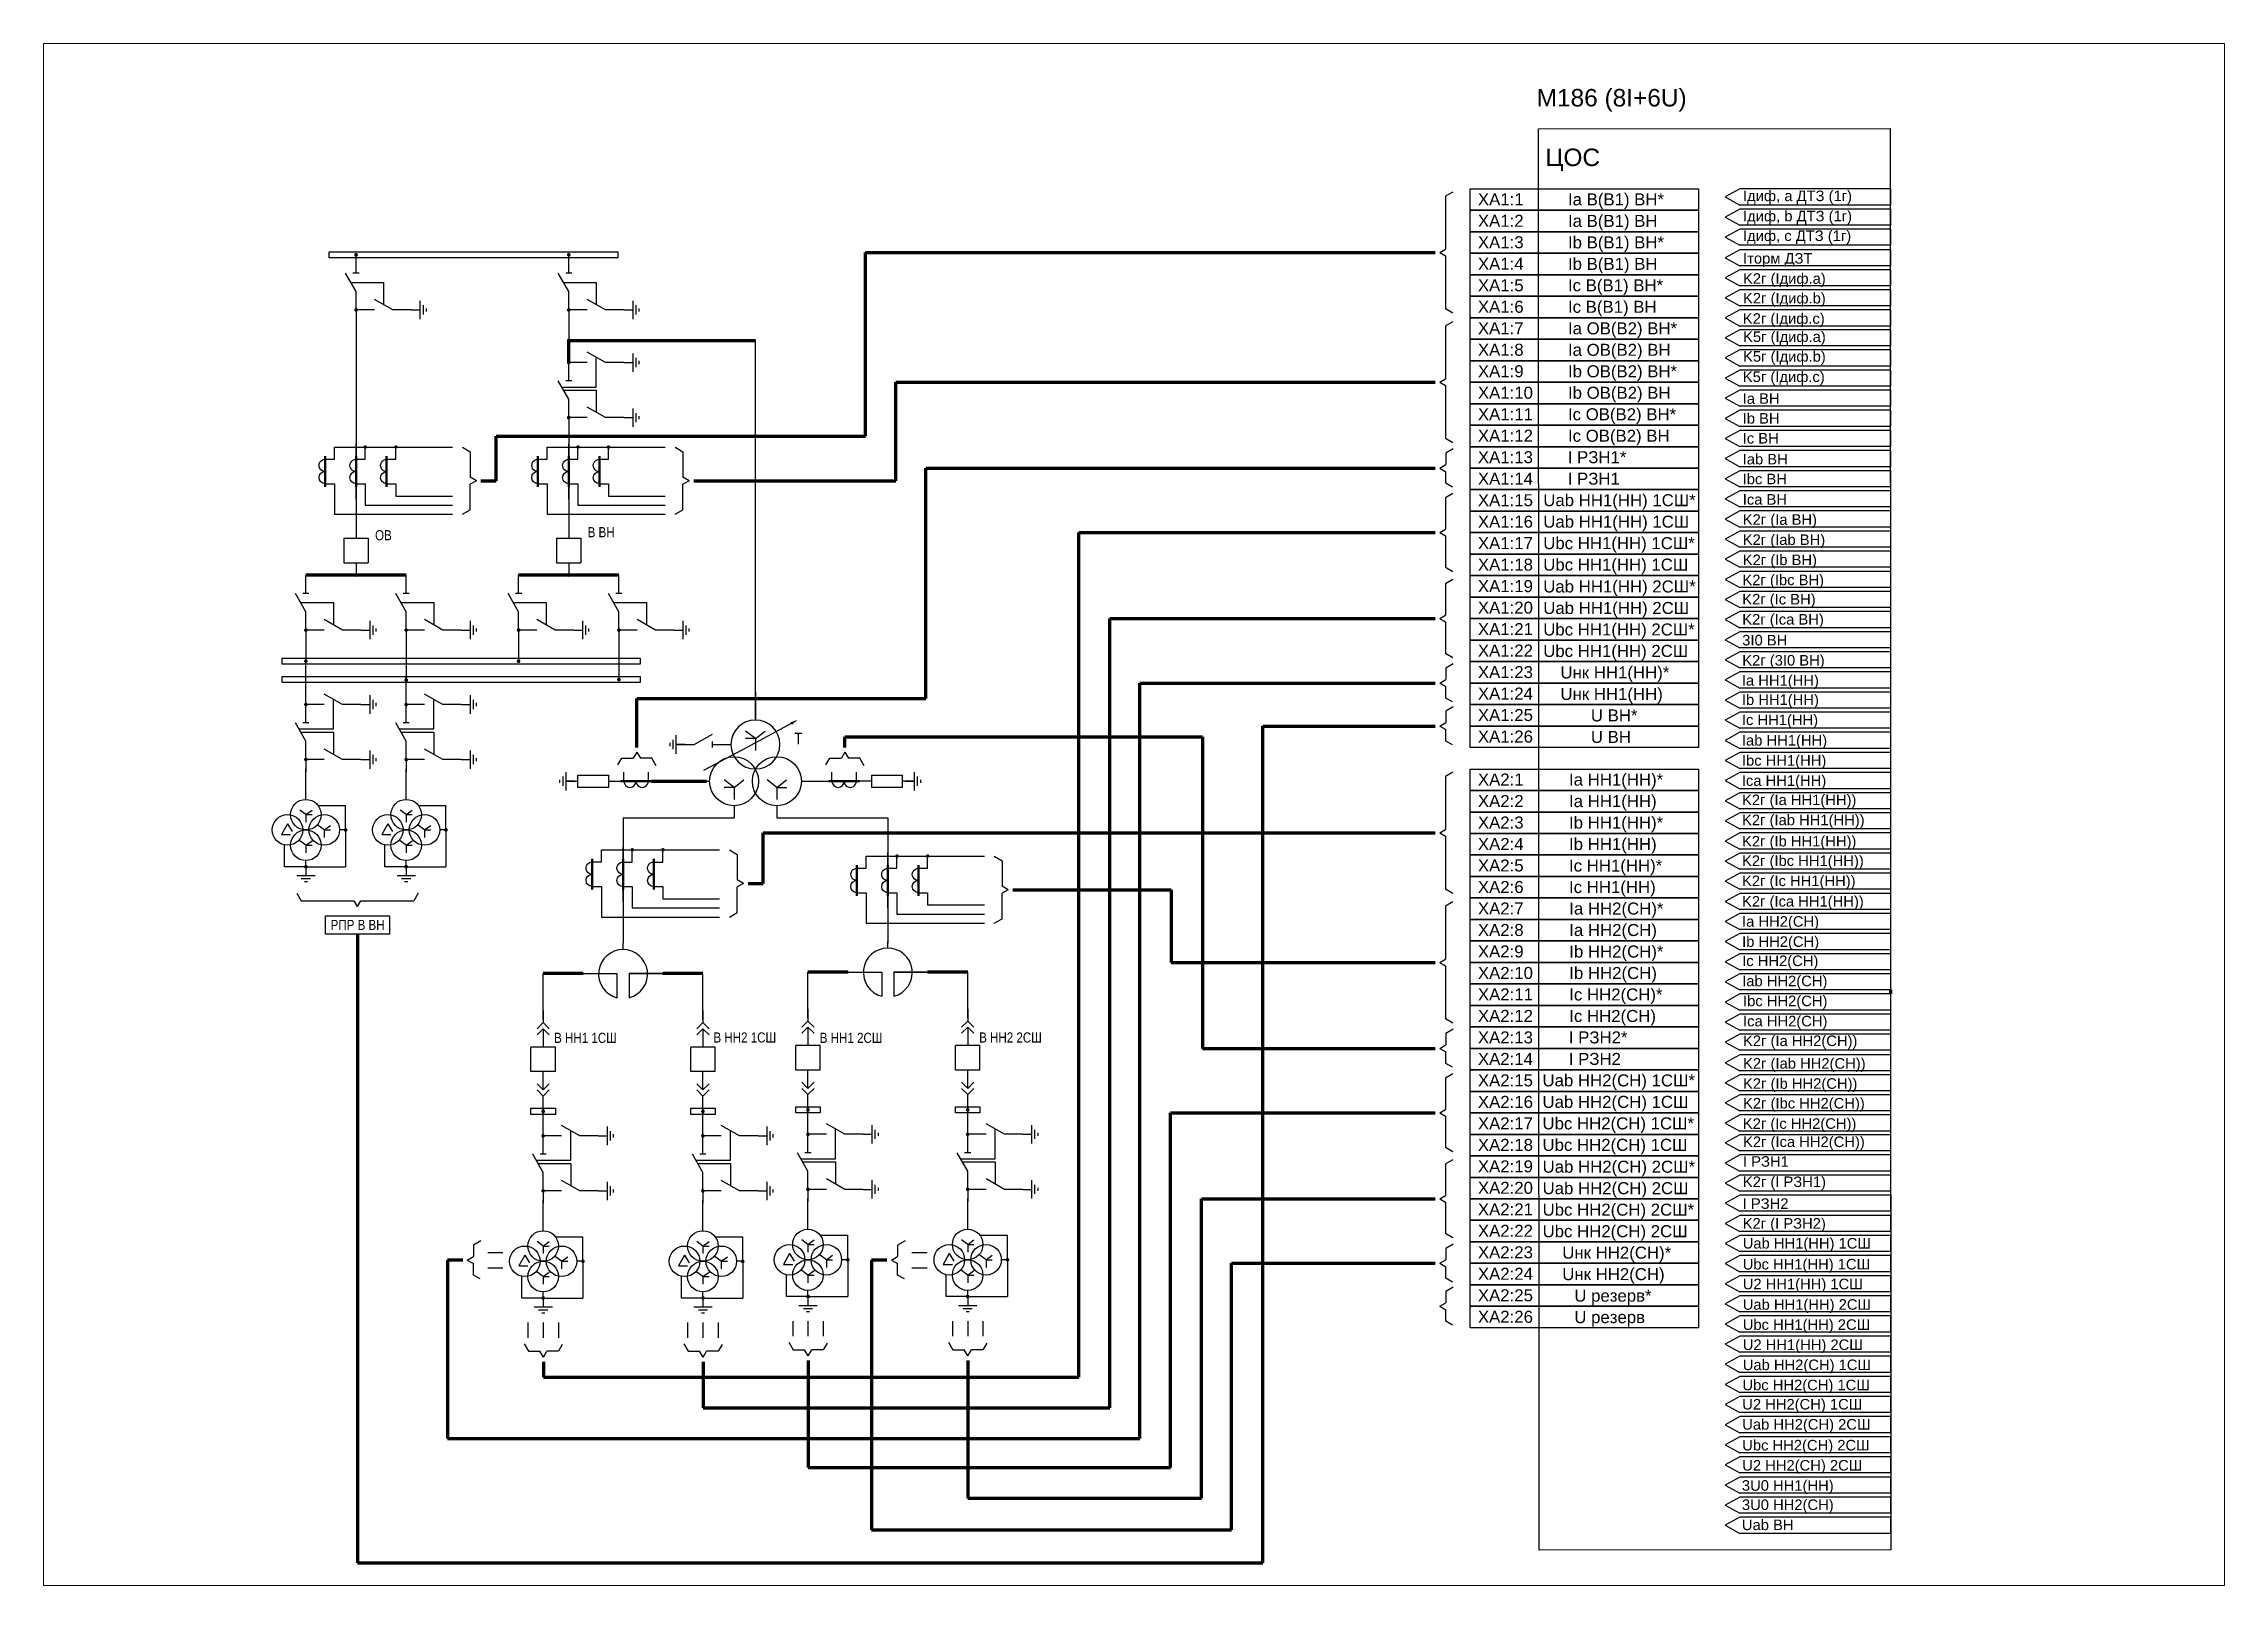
# Paper-space layout 'Лист6' of a CAD drawing. Header units: millimetres. Extents: x 30 to 267, y 21 to 189.
# The model-space entities are those that its viewports show. They can reach past a viewport. Long polylines and large blocks are cut down to what shows.
import ezdxf
from ezdxf.enums import TextEntityAlignment as Align

# ---------------------------------------------------------------- set-up
doc = ezdxf.new("R2010")
doc.units = ezdxf.units.MM
doc.linetypes.add('штриховая2', pattern=[9.525, 6.35, -3.175])
doc.layers.add('Основная', color=7, linetype='Continuous')
doc.styles.add('Narrow', font='ARIALN.TTF')
doc.styles.get("Standard").update_dxf_attribs({"font": 'arial.ttf'})
doc.styles.add('Вывод', font='tahoma.ttf', dxfattribs={"height": 2.5})
doc.styles.add('Компонент', font='ARIALN.TTF', dxfattribs={"height": 3.5})

psp = doc.layouts.new('Лист6')

msp = doc.modelspace()

# ---------------------------------------------------------------- texts
for s, height, p in [('M186 (8I+6U)', 5.7136, (6599.5, 2617.75)), ('ЦОС', 5.714, (6602.35, 2598.26)), ('XA1:1', 3.926, (6580.3, 2585.43)), ('Ia В(В1) ВН*', 3.9259, (6609.74, 2585.41)), ('Iдиф, a ДТЗ (1г)', 3.4502, (6666.95, 2586.8)), ('XA1:2', 3.926, (6580.3, 2578.41)), ('Ia В(В1) ВН', 3.9259, (6609.74, 2578.39)), ('Iдиф, b ДТЗ (1г)', 3.4502, (6666.95, 2580.21)), ('XA1:3', 3.926, (6580.3, 2571.39)), ('Ib В(В1) ВН*', 3.9259, (6609.74, 2571.36)), ('Iдиф, c ДТЗ (1г)', 3.4502, (6666.95, 2573.77)), ('XA1:4', 3.926, (6580.3, 2564.36)), ('Ib В(В1) ВН', 3.9259, (6609.74, 2564.34)), ('Iторм ДЗТ', 3.45, (6666.95, 2566.37)), ('XA1:5', 3.926, (6580.3, 2557.34)), ('Ic В(В1) ВН*', 3.9259, (6609.74, 2557.32)), ('K2г (Iдиф.а)', 3.4502, (6666.95, 2559.79)), ('XA1:6', 3.926, (6580.3, 2550.32)), ('Ic В(В1) ВН', 3.9259, (6609.74, 2550.3)), ('K2г (Iдиф.b)', 3.4502, (6666.95, 2553.35)), ('XA1:7', 3.926, (6580.3, 2543.3)), ('Ia ОВ(В2) ВН*', 3.9259, (6609.74, 2543.27)), ('K2г (Iдиф.c)', 3.4502, (6666.89, 2546.72)), ('K5г (Iдиф.а)', 3.4502, (6666.95, 2540.77)), ('XA1:8', 3.926, (6580.3, 2536.27)), ('Ia ОВ(В2) ВН', 3.9259, (6609.74, 2536.25)), ('K5г (Iдиф.b)', 3.4502, (6666.95, 2534.33)), ('XA1:9', 3.926, (6580.3, 2529.25)), ('Ib ОВ(В2) ВН*', 3.9259, (6609.74, 2529.23)), ('K5г (Iдиф.c)', 3.4502, (6666.89, 2527.69)), ('XA1:10', 3.926, (6580.3, 2522.23)), ('Ib ОВ(В2) ВН', 3.9259, (6609.74, 2522.21)), ('Ia ВН', 3.45, (6666.84, 2520.56)), ('XA1:11', 3.926, (6580.3, 2515.21)), ('Ic ОВ(В2) ВН*', 3.9259, (6609.74, 2515.18)), ('Ib ВН', 3.45, (6666.84, 2514.09)), ('XA1:12', 3.926, (6580.3, 2508.18)), ('Ic ОВ(В2) ВН', 3.9259, (6609.74, 2508.16)), ('Ic ВН', 3.45, (6666.84, 2507.59)), ('XA1:13', 3.926, (6580.3, 2501.16)), ('I РЗН1*', 3.926, (6609.66, 2501.16)), ('Iab ВН', 3.45, (6666.84, 2500.76)), ('XA1:14', 3.926, (6580.3, 2494.14)), ('I РЗН1', 3.926, (6609.66, 2494.14)), ('Ibc ВН', 3.45, (6666.84, 2494.28)), ('XA1:15', 3.926, (6580.3, 2487.11)), ('Uab НН1(НН) 1СШ*', 3.9259, (6601.66, 2487.11)), ('Ica ВН', 3.45, (6666.86, 2487.6)), ('XA1:16', 3.926, (6580.3, 2480.09)), ('Uab НН1(НН) 1СШ', 3.9259, (6601.66, 2480.09)), ('K2г (Ia ВН)', 3.4502, (6666.86, 2481.02)), ('XA1:17', 3.926, (6580.3, 2473.07)), ('Ubc НН1(НН) 1СШ*', 3.9259, (6601.66, 2473.07)), ('K2г (Iab ВН)', 3.4502, (6666.86, 2474.44)), ('XA1:18', 3.926, (6580.3, 2466.05)), ('Ubс НН1(НН) 1СШ', 3.9259, (6601.66, 2466.05)), ('K2г (Ib ВН)', 3.4502, (6666.86, 2467.86)), ('XA1:19', 3.926, (6580.3, 2459.02)), ('Uab НН1(НН) 2СШ*', 3.9259, (6601.65, 2458.91)), ('K2г (Ibc ВН)', 3.4502, (6666.75, 2461.29)), ('XA1:20', 3.926, (6580.3, 2452)), ('Uab НН1(НН) 2СШ', 3.9259, (6601.65, 2451.88)), ('K2г (Ic ВН)', 3.4502, (6666.69, 2454.99)), ('K2г (Ica ВН)', 3.4502, (6666.69, 2448.41)), ('XA1:21', 3.926, (6580.3, 2444.98)), ('Ubc НН1(НН) 2СШ*', 3.9259, (6601.65, 2444.86)), ('3I0 ВН', 3.45, (6666.69, 2441.6)), ('XA1:22', 3.926, (6580.3, 2437.96)), ('Ubc НН1(НН) 2СШ', 3.9259, (6601.65, 2437.84)), ('K2г (3I0 ВН)', 3.4502, (6666.69, 2435.02)), ('XA1:23', 3.926, (6580.3, 2430.93)), ('Uнк НН1(НН)*', 3.9259, (6607.27, 2430.81)), ('Ia НН1(НН)', 3.45, (6666.57, 2428.45)), ('XA1:24', 3.926, (6580.3, 2423.91)), ('Uнк НН1(НН)', 3.9259, (6607.27, 2423.79)), ('Ib НН1(НН)', 3.45, (6666.58, 2422.15)), ('XA1:25', 3.926, (6580.3, 2416.89)), ('U ВН*', 3.926, (6617.22, 2416.77)), ('Ic НН1(НН)', 3.45, (6666.58, 2415.57)), ('XA1:26', 3.926, (6580.3, 2409.86)), ('U ВН', 3.926, (6617.22, 2409.75)), ('Iab НН1(НН)', 3.4502, (6666.58, 2408.88)), ('Ibc НН1(НН)', 3.4502, (6666.58, 2402.3)), ('XA2:1', 3.926, (6580.3, 2395.82)), ('Ia НН1(НН)*', 3.9259, (6610.08, 2395.8)), ('Ica НН1(НН)', 3.4502, (6666.56, 2395.72)), ('XA2:2', 3.926, (6580.3, 2388.8)), ('Ia НН1(НН)', 3.926, (6610.08, 2388.77)), ('K2г (Ia НН1(НН))', 3.4502, (6666.62, 2389.42)), ('XA2:3', 3.926, (6580.3, 2381.77)), ('Ib НН1(НН)*', 3.9259, (6610.08, 2381.75)), ('K2г (Iab НН1(НН))', 3.4502, (6666.62, 2382.85)), ('XA2:4', 3.926, (6580.3, 2374.75)), ('Ib НН1(НН)', 3.926, (6610.08, 2374.73)), ('K2г (Ib НН1(НН))', 3.4502, (6666.62, 2375.9)), ('XA2:5', 3.926, (6580.3, 2367.73)), ('Ic НН1(НН)*', 3.9259, (6610.08, 2367.7)), ('K2г (Ibc НН1(НН))', 3.4502, (6666.62, 2369.53)), ('K2г (Ic НН1(НН))', 3.4502, (6666.62, 2362.95)), ('XA2:6', 3.926, (6580.3, 2360.7)), ('Ic НН1(НН)', 3.926, (6610.08, 2360.68)), ('K2г (Ica НН1(НН))', 3.4502, (6666.62, 2356.26)), ('XA2:7', 3.926, (6580.3, 2353.68)), ('Ia НН2(СН)*', 3.9259, (6610.16, 2353.66)), ('Ia НН2(СН)', 3.45, (6666.62, 2349.68)), ('XA2:8', 3.926, (6580.3, 2346.66)), ('Ia НН2(СН)', 3.926, (6610.16, 2346.64)), ('Ib НН2(СН)', 3.45, (6666.64, 2343.1)), ('XA2:9', 3.926, (6580.3, 2339.64)), ('Ib НН2(СН)*', 3.9259, (6610.16, 2339.61)), ('Ic НН2(СН)', 3.45, (6666.67, 2336.81)), ('XA2:10', 3.926, (6580.3, 2332.61)), ('Ib НН2(СН)', 3.926, (6610.16, 2332.59)), ('Iab НН2(СН)', 3.4502, (6666.67, 2330.23)), ('XA2:11', 3.926, (6580.3, 2325.59)), ('Ic НН2(СН)*', 3.9259, (6610.16, 2325.57)), ('Ibc НН2(СН)', 3.4502, (6666.95, 2323.71)), ('XA2:12', 3.926, (6580.3, 2318.57)), ('Ic НН2(СН)', 3.926, (6610.16, 2318.55)), ('Ica НН2(СН)', 3.4502, (6666.95, 2317.12)), ('XA2:13', 3.926, (6580.3, 2311.55)), ('I РЗН2*', 3.926, (6610.02, 2311.55)), ('K2г (Ia НН2(СН))', 3.4502, (6666.95, 2310.68)), ('XA2:14', 3.926, (6580.3, 2304.52)), ('I РЗН2', 3.926, (6610.02, 2304.52)), ('K2г (Iab НН2(СН))', 3.4502, (6666.95, 2303.29)), ('XA2:15', 3.926, (6580.3, 2297.5)), ('Uab НН2(СН) 1СШ*', 3.9259, (6601.41, 2297.5)), ('K2г (Ib НН2(СН))', 3.4502, (6666.95, 2296.71)), ('XA2:16', 3.926, (6580.3, 2290.48)), ('Uab НН2(СН) 1СШ', 3.9259, (6601.41, 2290.48)), ('K2г (Ibc НН2(СН))', 3.4502, (6666.95, 2290.27)), ('XA2:17', 3.926, (6580.3, 2283.45)), ('Ubc НН2(СН) 1СШ*', 3.9259, (6601.41, 2283.45)), ('K2г (Ic НН2(СН))', 3.4502, (6666.89, 2283.63)), ('K2г (Ica НН2(СН))', 3.4502, (6666.95, 2277.68)), ('XA2:18', 3.926, (6580.3, 2276.43)), ('Ubc НН2(СН) 1СШ', 3.9259, (6601.41, 2276.43)), ('I РЗН1', 3.45, (6666.95, 2271.24)), ('XA2:19', 3.926, (6580.3, 2269.41)), ('Uab НН2(СН) 2СШ*', 3.9259, (6601.44, 2269.29)), ('Uab НН2(СН) 2СШ', 3.9259, (6601.44, 2262.27)), ('K2г (I РЗН1)', 3.4502, (6666.89, 2264.61)), ('XA2:20', 3.926, (6580.3, 2262.39)), ('XA2:21', 3.926, (6580.3, 2255.36)), ('Ubc НН2(СН) 2СШ*', 3.9259, (6601.44, 2255.25)), ('I РЗН2', 3.45, (6666.84, 2257.48)), ('XA2:22', 3.926, (6580.3, 2248.34)), ('Ubc НН2(СН) 2СШ', 3.9259, (6601.44, 2248.22)), ('K2г (I РЗН2)', 3.4502, (6666.84, 2251)), ('XA2:23', 3.926, (6580.3, 2241.32)), ('Uнк НН2(СН)*', 3.9259, (6607.87, 2241.2)), ('Uab НН1(НН) 1СШ', 3.4502, (6666.84, 2244.51)), ('XA2:24', 3.926, (6580.3, 2234.29)), ('Uнк НН2(СН)', 3.9259, (6607.87, 2234.18)), ('Ubc НН1(НН) 1СШ', 3.4502, (6666.84, 2237.67)), ('XA2:25', 3.926, (6580.3, 2227.27)), ('U резерв*', 3.926, (6611.81, 2227.15)), ('U2 НН1(НН) 1СШ', 3.4502, (6666.84, 2231.2)), ('XA2:26', 3.926, (6580.3, 2220.25)), ('U резерв', 3.926, (6611.81, 2220.13)), ('Uab НН1(НН) 2СШ', 3.4502, (6666.86, 2224.51)), ('Ubc НН1(НН) 2СШ', 3.4502, (6666.86, 2217.93)), ('U2 НН1(НН) 2СШ', 3.4502, (6666.86, 2211.36)), ('Uab НН2(СН) 1СШ', 3.4502, (6666.86, 2204.78)), ('U2 НН2(СН) 1СШ', 3.4502, (6666.69, 2191.9)), ('Ubc НН2(СН) 1СШ', 3.4502, (6666.75, 2198.2)), ('Uab НН2(СН) 2СШ', 3.4502, (6666.69, 2185.33)), ('Ubc НН2(СН) 2СШ', 3.4502, (6666.69, 2178.52)), ('U2 НН2(СН) 2СШ', 3.4502, (6666.69, 2171.94)), ('3U0 НН1(НН)', 3.4502, (6666.57, 2165.36)), ('3U0 НН2(СН)', 3.4502, (6666.58, 2159.06)), ('Uab ВН', 3.45, (6666.58, 2152.49))]:
    msp.add_text(s, height=height).set_placement(p)
at = {"layer": 'Основная', "attachment_point": 5, "style": 'Narrow'}
for s, insert, char_height, width in [('\\pxi-3,l3,t3;В ВН', (6293.75, 2478.61), 3.3, 10), ('\\pxi-3,l3,t3;ОВ', (6222.61, 2477.61), 3.3, 10), ('\\pxi-3,l3,t3;T', (6358.19, 2411.23), 3.8, 53.3807), ('\\pxt3;РПР В ВН', (6214.16, 2350.28), 3.3, 21.0408), ('\\pxi-3,l3,t3;В НН1 1СШ', (6288.63, 2313.34), 3.3, 21.8485), ('\\pxi-3,l3,t3;В НН2 1СШ', (6340.71, 2313.46), 3.3, 21.8485), ('\\pxi-3,l3,t3;В НН1 2СШ', (6375.45, 2313.34), 3.3, 21.8485), ('\\pxi-3,l3,t3;В НН2 2СШ', (6427.54, 2313.46), 3.3, 21.8485)]:
    msp.add_mtext(s, dxfattribs=dict(at, insert=insert, char_height=char_height, width=width))

# ---------------------------------------------------------------- blocks, each defined once
blk = doc.blocks.new('*U85')
at = {"ltscale": 0.25}
for p, q in [((0, 0), (-20, 0)), ((14.44, 0), (0, 0))]:
    blk.add_line(p, q, dxfattribs=at)
blk.add_lwpolyline([(-18, 0, 1, 0, 0), (-20, 0, 0, 0, 0)], format="xyseb", dxfattribs=at)
at = {"layer": 'Основная', "style": 'Вывод'}
blk.add_attdef('ОС', text='', height=2.5, dxfattribs=at).set_placement((3, 2), align=Align.MIDDLE_CENTER)
blk = doc.blocks.new('*U84')
at = {"ltscale": 0.25}
for q in [(-3.2, 4.4), (3.2, 4.4), (0, -2), (3.21, 2)]:
    blk.add_line((0, 2), q, dxfattribs=at)
blk.add_circle((0, 0), 8, dxfattribs=at)
at = {"layer": 'Основная', "style": 'Компонент'}
blk.add_attdef('ОУ', text='', height=3.5, dxfattribs=at).set_placement((-17, 0), align=Align.MIDDLE_CENTER)
blk = doc.blocks.new('*U78')
at = {"ltscale": 0.25}
for q in [(-3.2, 0.4), (3.2, 0.4), (-3.21, -2), (0, -6)]:
    blk.add_line((0, -2), q, dxfattribs=at)
blk.add_circle((0, 0), 8, dxfattribs=at)
at = {"layer": 'Основная', "style": 'Компонент'}
blk.add_attdef('ОУ', text='', height=3.5, dxfattribs=at).set_placement((17, 0), align=Align.MIDDLE_CENTER)
blk = doc.blocks.new('*U79')
at = {"ltscale": 0.25}
for q in [(-3.2, 0.4), (3.2, 0.4), (0, -6), (3.21, -2)]:
    blk.add_line((0, -2), q, dxfattribs=at)
blk.add_circle((0, 0), 8, dxfattribs=at)
at = {"layer": 'Основная', "style": 'Компонент'}
blk.add_attdef('ОУ', text='', height=3.5, dxfattribs=at).set_placement((17, 0), align=Align.MIDDLE_CENTER)
blk = doc.blocks.new('*U80')
at = {"ltscale": 0.35}
blk.add_lwpolyline([(-2, -5), (-2, 5), (2, 5), (2, -5)], close=True, dxfattribs=at)
at = {"layer": 'Основная', "color": 0}
for p, q in [((0, 5), (0, 9)), ((0, -9), (0, -5))]:
    blk.add_line(p, q, dxfattribs=at)
at = {"layer": 'Основная'}
for tag, height, style, p in [('В1', 2.5, 'Вывод', (2, 7)), ('ОУ', 3.5, 'Компонент', (-6, 0)), ('В2', 2.5, 'Вывод', (2, -7))]:
    blk.add_attdef(tag, text='', height=height, dxfattribs=dict(at, style=style)).set_placement(p, align=Align.MIDDLE_CENTER)
blk = doc.blocks.new('*U72')
at = {"layer": 'Основная'}
for p, q in [((-3, 0), (3, 0)), ((0, 3), (0, 0)), ((-1.5, -1), (1.5, -1)), ((-0.5, -2), (0.5, -2))]:
    blk.add_line(p, q, dxfattribs=at)
blk = doc.blocks.new('*U82')
at = {"ltscale": 0.35}
blk.add_lwpolyline([(-2, -5), (-2, 5), (2, 5), (2, -5)], close=True, dxfattribs=at)
at = {"layer": 'Основная', "color": 0}
for p, q in [((0, 5), (0, 9)), ((0, -9), (0, -5))]:
    blk.add_line(p, q, dxfattribs=at)
at = {"layer": 'Основная'}
for tag, height, style, p in [('В1', 2.5, 'Вывод', (2, 7)), ('ОУ', 3.5, 'Компонент', (-6, 0)), ('В2', 2.5, 'Вывод', (2, -7))]:
    blk.add_attdef(tag, text='', height=height, dxfattribs=dict(at, style=style)).set_placement(p, align=Align.MIDDLE_CENTER)
blk = doc.blocks.new('*U108')
at = {"color": 0}
blk.add_line((0, 0), (6, 3.43), dxfattribs=at)
blk = doc.blocks.new('*U6')
at = {"layer": 'Основная', "color": 0}
blk.add_line((0, -1), (0, 1), dxfattribs=at)
blk = doc.blocks.new('*U15')
at = {"layer": 'Основная', "color": 0}
for p, q in [((0, 3), (0, 9)), ((0, -9), (0, -3))]:
    blk.add_line(p, q, dxfattribs=at)
at = {"ltscale": 0.25, "rotation": 89.99999999999999}
blk.add_blockref('*U6', (0, 3), dxfattribs=at)
at = {"layer": 'Основная', "ltscale": 0.25, "rotation": 89.99999999999999}
blk.add_blockref('*U108', (0, -3), dxfattribs=at)
at = {"layer": 'Основная'}
for tag, height, style, p in [('В1', 2.5, 'Вывод', (2, 7)), ('ОУ', 3.5, 'Компонент', (-12, 0)), ('В2', 2.5, 'Вывод', (2, -7))]:
    blk.add_attdef(tag, text='', height=height, dxfattribs=dict(at, style=style)).set_placement(p, align=Align.MIDDLE_CENTER)
blk = doc.blocks.new('*U49')
at = {"layer": 'Основная'}
for p, q in [((-3, 0), (3, 0)), ((0, 3), (0, 0)), ((-1.5, -1), (1.5, -1)), ((-0.5, -2), (0.5, -2))]:
    blk.add_line(p, q, dxfattribs=at)
blk = doc.blocks.new('*U119')
at = {"layer": 'Основная', "ltscale": 0.25}
for p, q in [((2, 2), (0, 0)), ((0, 0), (2, -2))]:
    blk.add_line(p, q, dxfattribs=at)
blk = doc.blocks.new('*U68')
at = {"color": 0}
for p, q in [((0, 6), (0, 2)), ((0, 0), (0, -6))]:
    blk.add_line(p, q, dxfattribs=at)
at = {"color": 0, "ltscale": 0.25, "xscale": -1, "rotation": 90}
for p in [(0, 2), (0, 0)]:
    blk.add_blockref('*U119', p, dxfattribs=at)
at = {"layer": 'Основная'}
for tag, height, style, p in [('ОУ2', 3.5, 'Компонент', (-5, 6)), ('В2', 2.5, 'Вывод', (3, 6)), ('ОУ1', 3.5, 'Компонент', (-5, -6)), ('В1', 2.5, 'Вывод', (3, -6))]:
    blk.add_attdef(tag, text='', height=height, dxfattribs=dict(at, style=style)).set_placement(p, align=Align.MIDDLE_CENTER)
blk = doc.blocks.new('*U19')
at = {"layer": 'Основная'}
for p, q in [((0, 0), (-8, 0)), ((-8, -8), (-8, 0)), ((0, -8), (0, 0)), ((0, -8), (-8, -8))]:
    blk.add_line(p, q, dxfattribs=at)
at = {"layer": 'Основная', "style": 'Компонент'}
blk.add_attdef('ОУ', text='', height=3.5, dxfattribs=at).set_placement((-15, -3), align=Align.MIDDLE_CENTER)
blk = doc.blocks.new('*U69')
at = {"color": 0}
for p, q in [((0, 0), (0, 6)), ((0, -6), (0, -2))]:
    blk.add_line(p, q, dxfattribs=at)
at = {"color": 0, "ltscale": 0.25, "rotation": 89.99999999999999}
for p in [(0, 0), (0, -2)]:
    blk.add_blockref('*U119', p, dxfattribs=at)
at = {"layer": 'Основная'}
for tag, height, style, p in [('ОУ1', 3.5, 'Компонент', (-5, 6)), ('В1', 2.5, 'Вывод', (3, 6)), ('ОУ2', 3.5, 'Компонент', (-5, -6)), ('В2', 2.5, 'Вывод', (3, -6))]:
    blk.add_attdef(tag, text='', height=height, dxfattribs=dict(at, style=style)).set_placement(p, align=Align.MIDDLE_CENTER)
blk = doc.blocks.new('*U24')
at = {"ltscale": 0.25}
for p, q in [((0, 4), (3, 4)), ((0, -4), (3, -4))]:
    blk.add_line(p, q, dxfattribs=at)
for centre, major_axis, start_param, end_param in [((0, -2), (-2, 0), 4.712389, 7.853982), ((0, 2), (0, -2), 3.141593, 6.283185)]:
    blk.add_ellipse(centre, major_axis=major_axis, ratio=1, start_param=start_param, end_param=end_param, dxfattribs=at)
at = {"layer": 'Основная', "color": 0, "lineweight": 50}
blk.add_line((0, -5), (0, 5), dxfattribs=at)
at = {"layer": 'Основная'}
for tag, height, style, p in [('В1', 2.5, 'Вывод', (5, 6)), ('ОУ', 3.5, 'Компонент', (-6, 0)), ('В2', 2.5, 'Вывод', (5, -6))]:
    blk.add_attdef(tag, text='', height=height, dxfattribs=dict(at, style=style)).set_placement(p, align=Align.MIDDLE_CENTER)
blk = doc.blocks.new('*U16')
at = {"layer": 'Основная', "color": 0}
for p, q in [((-3, 0), (-9, 0)), ((9, 0), (3, 0))]:
    blk.add_line(p, q, dxfattribs=at)
at = {"layer": 'Основная', "ltscale": 0.25, "xscale": -1}
blk.add_blockref('*U108', (3, 0), dxfattribs=at)
at = {"layer": 'Основная'}
for tag, height, style, p in [('ОУ', 3.5, 'Компонент', (-25, 0)), ('В1', 2.5, 'Вывод', (-7, -2)), ('В2', 2.5, 'Вывод', (7, -2))]:
    blk.add_attdef(tag, text='', height=height, dxfattribs=dict(at, style=style)).set_placement(p, align=Align.MIDDLE_CENTER)
blk = doc.blocks.new('*U17')
at = {"layer": 'Основная'}
for p, q in [((-3, 0), (0, 0)), ((0, -3), (0, 3)), ((1, -1.5), (1, 1.5)), ((2, -0.5), (2, 0.5))]:
    blk.add_line(p, q, dxfattribs=at)
blk = doc.blocks.new('*U35')
at = {"ltscale": 0.25, "const_width": 0.6}
blk.add_lwpolyline([(0, -0.3, 1), (0, 0.3, 1)], format="xyb", close=True, dxfattribs=at)
at = {"layer": 'Основная', "color": 0}
for p, q in [((0, 7), (0, 9)), ((0, 2), (0, 7)), ((0, 0), (0, 2))]:
    blk.add_line(p, q, dxfattribs=at)
blk = doc.blocks.new('*U34')
at = {"ltscale": 0.25, "const_width": 0.6}
blk.add_lwpolyline([(0, 0.3, 1), (0, -0.3, 1)], format="xyb", close=True, dxfattribs=at)
at = {"layer": 'Основная', "color": 0}
for p, q in [((0, 0), (0, -2)), ((0, -2), (0, -2)), ((0, -2), (0, -4))]:
    blk.add_line(p, q, dxfattribs=at)
blk = doc.blocks.new('*U32')
at = {"ltscale": 0.35}
for p, q in [((0, 2), (-2, -1.5)), ((0, 2), (1.5, -0.5)), ((-2, -1.5), (1, -1.5))]:
    blk.add_line(p, q, dxfattribs=at)
blk.add_circle((0, 0), 5, dxfattribs=at)
at = {"ltscale": 0.35, "style": 'Компонент'}
blk.add_attdef('ОУ', text='', height=3.5, dxfattribs=at).set_placement((-3, 10), align=Align.MIDDLE_CENTER)
blk = doc.blocks.new('*U31')
at = {"ltscale": 0.35}
for q in [(-2, 1.5), (2, 1.5), (2, 0), (0, -2.5)]:
    blk.add_line((0, 0), q, dxfattribs=at)
blk.add_circle((0, 0), 5, dxfattribs=at)
at = {"ltscale": 0.35, "style": 'Компонент'}
blk.add_attdef('ОУ', text='', height=3.5, dxfattribs=at).set_placement((0, 8), align=Align.MIDDLE_CENTER)
blk = doc.blocks.new('*U33')
at = {"ltscale": 0.35}
for q in [(-2, 1.5), (2, 1.5), (2, 0), (0, -2.5)]:
    blk.add_line((0, 0), q, dxfattribs=at)
blk.add_circle((0, 0), 5, dxfattribs=at)
at = {"ltscale": 0.35, "style": 'Компонент'}
blk.add_attdef('ОУ', text='', height=3.5, dxfattribs=at).set_placement((-9, 8), align=Align.MIDDLE_CENTER)
blk = doc.blocks.new('*U38')
at = {"ltscale": 0.25, "const_width": 0.6}
blk.add_lwpolyline([(0.3, 0, 1), (-0.3, 0, 1)], format="xyb", close=True, dxfattribs=at)
at = {"layer": 'Основная', "color": 0}
for p, q in [((-5, 0), (-7, 0)), ((-2, 0), (-5, 0)), ((0, 0), (-2, 0))]:
    blk.add_line(p, q, dxfattribs=at)
blk = doc.blocks.new('*U36')
at = {"layer": 'Основная'}
for p, q in [((3, 0), (-3, 0)), ((0, 3), (0, 0)), ((1.5, -1), (-1.5, -1)), ((0.5, -2), (-0.5, -2))]:
    blk.add_line(p, q, dxfattribs=at)
blk = doc.blocks.new('*U37')
at = {"ltscale": 0.25, "const_width": 0.6}
blk.add_lwpolyline([(0, -0.3, 1), (0, 0.3, 1)], format="xyb", close=True, dxfattribs=at)
at = {"layer": 'Основная', "color": 0}
for p, q in [((0, 6), (0, 8)), ((0, 2), (0, 6)), ((0, 0), (0, 2))]:
    blk.add_line(p, q, dxfattribs=at)
blk = doc.blocks.new('*U60')
at = {"ltscale": 0.25, "const_width": 0.6}
blk.add_lwpolyline([(0, 0.3, 1), (0, -0.3, 1)], format="xyb", close=True, dxfattribs=at)
at = {"layer": 'Основная', "color": 0}
for p, q in [((0, 0), (0, -2)), ((0, -2), (0, -8)), ((0, -8), (0, -10))]:
    blk.add_line(p, q, dxfattribs=at)
blk = doc.blocks.new('*U100')
at = {"ltscale": 0.25, "const_width": 0.6}
blk.add_lwpolyline([(0, 0.3, 1), (0, -0.3, 1)], format="xyb", close=True, dxfattribs=at)
at = {"layer": 'Основная', "color": 0}
for p, q in [((0, 0), (0, -2)), ((0, -2), (0, -14.15)), ((0, -14.15), (0, -16.15))]:
    blk.add_line(p, q, dxfattribs=at)
blk = doc.blocks.new('*U101')
at = {"ltscale": 0.25, "const_width": 0.6}
blk.add_lwpolyline([(0, 0.3, 1), (0, -0.3, 1)], format="xyb", close=True, dxfattribs=at)
at = {"layer": 'Основная', "color": 0}
for p, q in [((0, 0), (0, -2)), ((0, -2), (0, -14.15)), ((0, -14.15), (0, -16.15))]:
    blk.add_line(p, q, dxfattribs=at)
blk = doc.blocks.new('*U104')
at = {"ltscale": 0.25, "const_width": 0.6}
blk.add_lwpolyline([(0, -0.3, 1), (0, 0.3, 1)], format="xyb", close=True, dxfattribs=at)
at = {"layer": 'Основная', "color": 0}
for p, q in [((0, 12.15), (0, 14.15)), ((0, 2), (0, 12.15)), ((0, 0), (0, 2))]:
    blk.add_line(p, q, dxfattribs=at)

# ---------------------------------------------------------------- hatches: boundary and pattern name
h = msp.add_hatch(color=256)
h.dxf.hatch_style = 1
h.paths.add_polyline_path([(6217.26, 2506.43, -1), (6216.06, 2506.43, -1)])
h = msp.add_hatch(color=256)
h.dxf.hatch_style = 1
h.paths.add_polyline_path([(6227.27, 2506.43, -1), (6226.07, 2506.43, -1)])
h = msp.add_hatch(color=256)
h.dxf.hatch_style = 1
h.paths.add_polyline_path([(6286.78, 2506.43, -1), (6285.58, 2506.43, -1)])
h = msp.add_hatch(color=256)
h.dxf.hatch_style = 1
h.paths.add_polyline_path([(6296.78, 2506.43, -1), (6295.58, 2506.43, -1)])
h = msp.add_hatch(color=256)
h.dxf.hatch_style = 1
h.paths.add_polyline_path([(6304.53, 2374.82, -1), (6303.33, 2374.82, -1)])
h = msp.add_hatch(color=256)
h.dxf.hatch_style = 1
h.paths.add_polyline_path([(6314.54, 2374.82, -1), (6313.34, 2374.82, -1)])
h = msp.add_hatch(color=256)
h.dxf.hatch_style = 1
h.paths.add_polyline_path([(6391.05, 2372.78, -1), (6389.85, 2372.78, -1)])
h = msp.add_hatch(color=256)
h.dxf.hatch_style = 1
h.paths.add_polyline_path([(6401.06, 2372.78, -1), (6399.86, 2372.78, -1)])

# ---------------------------------------------------------------- linework, layer by layer
for p, q in [((6572.13, 2589.77), (6569.68, 2588.37)), ((6569.68, 2588.37), (6569.69, 2571.09)), ((6665.86, 2590.79), (6661.08, 2588.16)), ((6661.08, 2588.16), (6665.86, 2585.53)), ((6715.17, 2590.79), (6665.86, 2590.79)), ((6715.17, 2590.79), (6715.17, 2585.53)), ((6665.86, 2584.21), (6661.08, 2581.58)), ((6661.08, 2581.58), (6665.86, 2578.95)), ((6715.17, 2585.53), (6665.86, 2585.53)), ((6715.17, 2584.21), (6665.86, 2584.21)), ((6715.17, 2584.21), (6715.17, 2578.95)), ((6665.86, 2577.63), (6661.08, 2575)), ((6661.08, 2575), (6665.86, 2572.37)), ((6715.17, 2578.95), (6665.86, 2578.95)), ((6715.17, 2577.63), (6665.86, 2577.63)), ((6715.17, 2577.63), (6715.17, 2572.37)), ((6567.81, 2569.99), (6569.69, 2571.09)), ((6567.81, 2569.99), (6569.69, 2568.92)), ((6569.69, 2568.92), (6569.7, 2551.61)), ((6665.86, 2570.9), (6661.08, 2568.27)), ((6661.08, 2568.27), (6665.86, 2565.64)), ((6715.17, 2572.37), (6665.86, 2572.37)), ((6715.17, 2570.9), (6665.86, 2570.9)), ((6715.17, 2570.9), (6715.17, 2565.64)), ((6665.86, 2564.4), (6661.08, 2561.77)), ((6661.08, 2561.77), (6665.86, 2559.14)), ((6715.17, 2565.64), (6665.86, 2565.64)), ((6715.17, 2564.4), (6665.86, 2564.4)), ((6715.17, 2559.14), (6665.86, 2559.14)), ((6715.17, 2564.4), (6715.17, 2559.14)), ((6572.13, 2550.19), (6569.7, 2551.61)), ((6665.86, 2557.82), (6661.08, 2555.19)), ((6661.08, 2555.19), (6665.86, 2552.56)), ((6715.17, 2557.82), (6665.86, 2557.82)), ((6715.17, 2552.56), (6665.86, 2552.56)), ((6715.17, 2557.82), (6715.17, 2552.56)), ((6572.13, 2547.4), (6569.68, 2546)), ((6569.68, 2546), (6569.69, 2528.72)), ((6665.86, 2551.25), (6661.08, 2548.62)), ((6661.08, 2548.62), (6665.86, 2545.99)), ((6665.86, 2544.75), (6661.08, 2542.12)), ((6715.17, 2551.25), (6665.86, 2551.25)), ((6715.17, 2545.99), (6665.86, 2545.99)), ((6715.17, 2544.75), (6665.86, 2544.75)), ((6715.17, 2551.25), (6715.17, 2545.99)), ((6715.17, 2544.75), (6715.17, 2539.49)), ((6661.08, 2542.12), (6665.86, 2539.49)), ((6665.86, 2538.17), (6661.08, 2535.54)), ((6715.17, 2539.49), (6665.86, 2539.49)), ((6715.17, 2538.17), (6665.86, 2538.17)), ((6715.17, 2538.17), (6715.17, 2532.91)), ((6661.08, 2535.54), (6665.86, 2532.91)), ((6665.86, 2531.59), (6661.08, 2528.96)), ((6715.17, 2532.91), (6665.86, 2532.91)), ((6715.17, 2531.59), (6665.86, 2531.59)), ((6715.17, 2531.59), (6715.17, 2526.33)), ((6567.81, 2527.62), (6569.69, 2528.72)), ((6567.81, 2527.62), (6569.69, 2526.55)), ((6569.69, 2526.55), (6569.7, 2509.24)), ((6661.08, 2528.96), (6665.86, 2526.33)), ((6665.86, 2525.02), (6661.08, 2522.38)), ((6715.17, 2526.33), (6665.86, 2526.33)), ((6715.17, 2525.02), (6665.86, 2525.02)), ((6715.17, 2525.02), (6715.17, 2519.75)), ((6661.08, 2522.38), (6665.86, 2519.75)), ((6665.86, 2518.44), (6661.08, 2515.81)), ((6715.17, 2519.75), (6665.86, 2519.75)), ((6715.17, 2518.44), (6665.86, 2518.44)), ((6715.17, 2518.44), (6715.17, 2513.18)), ((6572.13, 2507.81), (6569.7, 2509.24)), ((6661.08, 2515.81), (6665.86, 2513.18)), ((6665.86, 2511.86), (6661.08, 2509.23)), ((6661.08, 2509.23), (6665.86, 2506.6)), ((6715.17, 2513.18), (6665.86, 2513.18)), ((6715.17, 2511.86), (6665.86, 2511.86)), ((6715.17, 2511.86), (6715.17, 2506.6)), ((6206.58, 2502.45), (6206.58, 2506.43)), ((6206.58, 2506.43), (6245.21, 2506.43)), ((6216.66, 2502.44), (6216.66, 2506.43)), ((6226.67, 2502.43), (6226.67, 2506.43)), ((6248.4, 2506.43), (6250.99, 2504.92)), ((6250.99, 2504.92), (6250.99, 2496.59)), ((6276.1, 2502.45), (6276.1, 2506.43)), ((6276.1, 2506.43), (6314.73, 2506.43)), ((6286.18, 2502.44), (6286.18, 2506.43)), ((6296.18, 2502.43), (6296.18, 2506.43)), ((6317.91, 2506.43), (6320.5, 2504.92)), ((6320.5, 2504.92), (6320.5, 2496.59)), ((6572.24, 2505.83), (6569.81, 2504.41)), ((6569.81, 2504.41), (6569.81, 2500.7)), ((6665.86, 2505.28), (6661.08, 2502.65)), ((6661.08, 2502.65), (6665.86, 2500.02)), ((6715.17, 2506.6), (6665.86, 2506.6)), ((6715.17, 2505.28), (6665.86, 2505.28)), ((6715.17, 2505.28), (6715.17, 2500.02)), ((6206.58, 2494.45), (6206.58, 2484.45)), ((6252.99, 2495.43), (6250.99, 2496.59)), ((6252.99, 2495.43), (6250.99, 2494.3)), ((6276.1, 2494.45), (6276.1, 2484.45)), ((6322.51, 2495.43), (6320.5, 2496.59)), ((6322.51, 2495.43), (6320.51, 2494.3)), ((6567.81, 2499.53), (6569.81, 2500.7)), ((6567.81, 2499.53), (6569.81, 2498.38)), ((6569.81, 2494.62), (6569.81, 2498.38)), ((6571.98, 2493.35), (6569.81, 2494.62)), ((6665.86, 2498.71), (6661.08, 2496.08)), ((6661.08, 2496.08), (6665.86, 2493.45)), ((6715.17, 2500.02), (6665.86, 2500.02)), ((6715.17, 2498.71), (6665.86, 2498.71)), ((6715.17, 2498.71), (6715.17, 2493.45)), ((6216.66, 2494.44), (6216.66, 2487.44)), ((6216.66, 2487.44), (6245.21, 2487.44)), ((6226.67, 2494.43), (6226.67, 2490.43)), ((6226.67, 2490.43), (6245.21, 2490.43)), ((6250.99, 2485.95), (6250.99, 2494.3)), ((6286.18, 2494.44), (6286.18, 2487.44)), ((6286.18, 2487.44), (6314.73, 2487.44)), ((6296.18, 2494.43), (6296.18, 2490.43)), ((6296.18, 2490.43), (6314.73, 2490.43)), ((6320.51, 2485.95), (6320.51, 2494.3)), ((6572.13, 2491.25), (6569.68, 2489.85)), ((6569.68, 2489.85), (6569.69, 2479.56)), ((6665.86, 2492.13), (6661.08, 2489.5)), ((6661.08, 2489.5), (6665.86, 2486.87)), ((6715.17, 2493.45), (6665.86, 2493.45)), ((6715.17, 2492.13), (6665.86, 2492.13)), ((6715.17, 2492.13), (6715.17, 2486.87)), ((6206.58, 2484.45), (6245.21, 2484.45)), ((6276.1, 2484.45), (6314.73, 2484.45)), ((6665.86, 2485.55), (6661.08, 2482.92)), ((6661.08, 2482.92), (6665.86, 2480.29)), ((6715.17, 2486.87), (6665.86, 2486.87)), ((6715.17, 2485.55), (6665.86, 2485.55)), ((6715.17, 2480.29), (6665.86, 2480.29)), ((6715.17, 2485.55), (6715.17, 2480.29)), ((6567.81, 2478.46), (6569.69, 2479.56)), ((6567.81, 2478.46), (6569.69, 2477.39)), ((6569.69, 2477.39), (6569.7, 2467.1)), ((6665.86, 2478.98), (6661.08, 2476.35)), ((6661.08, 2476.35), (6665.86, 2473.71)), ((6715.17, 2478.98), (6665.86, 2478.98)), ((6715.17, 2473.71), (6665.86, 2473.71)), ((6715.17, 2478.98), (6715.17, 2473.71)), ((6572.13, 2465.68), (6569.7, 2467.1)), ((6665.86, 2472.4), (6661.08, 2469.77)), ((6661.08, 2469.77), (6665.86, 2467.14)), ((6715.17, 2472.4), (6665.86, 2472.4)), ((6715.17, 2467.14), (6665.86, 2467.14)), ((6715.17, 2472.4), (6715.17, 2467.14)), ((6572.13, 2463.16), (6569.68, 2461.76)), ((6569.68, 2461.76), (6569.69, 2451.47)), ((6665.86, 2465.82), (6661.08, 2463.19)), ((6661.08, 2463.19), (6665.86, 2460.56)), ((6665.86, 2459.24), (6661.08, 2456.61)), ((6715.17, 2465.82), (6665.86, 2465.82)), ((6715.17, 2460.56), (6665.86, 2460.56)), ((6715.17, 2459.24), (6665.86, 2459.24)), ((6715.17, 2465.82), (6715.17, 2460.56)), ((6715.17, 2459.24), (6715.17, 2453.98)), ((6661.08, 2456.61), (6665.86, 2453.98)), ((6665.86, 2452.67), (6661.08, 2450.04)), ((6715.17, 2453.98), (6665.86, 2453.98)), ((6715.17, 2452.67), (6665.86, 2452.67)), ((6715.17, 2452.67), (6715.17, 2447.41)), ((6567.81, 2450.37), (6569.69, 2451.47)), ((6567.81, 2450.37), (6569.69, 2449.3)), ((6569.69, 2449.3), (6569.7, 2439.01)), ((6661.08, 2450.04), (6665.86, 2447.41)), ((6665.86, 2446.09), (6661.08, 2443.46)), ((6715.17, 2447.41), (6665.86, 2447.41)), ((6715.17, 2446.09), (6665.86, 2446.09)), ((6715.17, 2446.09), (6715.17, 2440.83)), ((6572.13, 2437.59), (6569.7, 2439.01)), ((6661.08, 2443.46), (6665.86, 2440.83)), ((6665.86, 2439.51), (6661.08, 2436.88)), ((6715.17, 2440.83), (6665.86, 2440.83)), ((6715.17, 2439.51), (6665.86, 2439.51)), ((6715.17, 2439.51), (6715.17, 2434.25)), ((6567.81, 2429.3), (6569.81, 2430.47)), ((6572.24, 2435.6), (6569.81, 2434.18)), ((6569.81, 2434.18), (6569.81, 2430.47)), ((6661.08, 2436.88), (6665.86, 2434.25)), ((6665.86, 2432.94), (6661.08, 2430.31)), ((6661.08, 2430.31), (6665.86, 2427.67)), ((6715.17, 2434.25), (6665.86, 2434.25)), ((6715.17, 2432.94), (6665.86, 2432.94)), ((6715.17, 2432.94), (6715.17, 2427.67)), ((6567.81, 2429.3), (6569.81, 2428.15)), ((6569.81, 2424.39), (6569.81, 2428.15)), ((6571.98, 2423.12), (6569.81, 2424.39)), ((6665.86, 2426.36), (6661.08, 2423.73)), ((6661.08, 2423.73), (6665.86, 2421.1)), ((6715.17, 2427.67), (6665.86, 2427.67)), ((6715.17, 2426.36), (6665.86, 2426.36)), ((6715.17, 2426.36), (6715.17, 2421.1)), ((6567.81, 2415.25), (6569.81, 2416.42)), ((6572.24, 2421.55), (6569.81, 2420.13)), ((6569.81, 2420.13), (6569.81, 2416.42)), ((6665.86, 2419.78), (6661.08, 2417.15)), ((6661.08, 2417.15), (6665.86, 2414.52)), ((6715.17, 2421.1), (6665.86, 2421.1)), ((6715.17, 2419.78), (6665.86, 2419.78)), ((6715.17, 2419.78), (6715.17, 2414.52)), ((6567.81, 2415.25), (6569.81, 2414.1)), ((6569.81, 2410.34), (6569.81, 2414.1)), ((6571.98, 2409.07), (6569.81, 2410.34)), ((6665.86, 2413.21), (6661.08, 2410.57)), ((6661.08, 2410.57), (6665.86, 2407.94)), ((6715.17, 2414.52), (6665.86, 2414.52)), ((6715.17, 2413.21), (6665.86, 2413.21)), ((6715.17, 2413.21), (6715.17, 2407.94)), ((6299.24, 2402.56), (6300.51, 2404.73)), ((6300.51, 2404.73), (6304.27, 2404.73)), ((6305.42, 2406.73), (6304.27, 2404.73)), ((6305.42, 2406.73), (6306.59, 2404.73)), ((6310.3, 2404.73), (6306.59, 2404.73)), ((6311.72, 2402.3), (6310.3, 2404.73)), ((6367.24, 2402.56), (6368.51, 2404.73)), ((6368.51, 2404.73), (6372.27, 2404.73)), ((6373.42, 2406.73), (6372.27, 2404.73)), ((6373.42, 2406.73), (6374.59, 2404.73)), ((6378.3, 2404.73), (6374.59, 2404.73)), ((6379.72, 2402.3), (6378.3, 2404.73)), ((6665.86, 2406.63), (6661.08, 2404)), ((6661.08, 2404), (6665.86, 2401.37)), ((6715.17, 2407.94), (6665.86, 2407.94)), ((6715.17, 2406.63), (6665.86, 2406.63)), ((6715.17, 2406.63), (6715.17, 2401.37)), ((6572.13, 2400.15), (6569.68, 2398.76)), ((6569.68, 2398.76), (6569.69, 2381.48)), ((6665.86, 2400.05), (6661.08, 2397.42)), ((6661.08, 2397.42), (6665.86, 2394.79)), ((6715.17, 2401.37), (6665.86, 2401.37)), ((6715.17, 2400.05), (6665.86, 2400.05)), ((6715.17, 2394.79), (6665.86, 2394.79)), ((6715.17, 2400.05), (6715.17, 2394.79)), ((6665.86, 2393.47), (6661.08, 2390.84)), ((6661.08, 2390.84), (6665.86, 2388.21)), ((6715.17, 2393.47), (6665.86, 2393.47)), ((6715.17, 2388.21), (6665.86, 2388.21)), ((6715.17, 2393.47), (6715.17, 2388.21)), ((6567.81, 2380.37), (6569.69, 2381.48)), ((6665.86, 2386.9), (6661.08, 2384.27)), ((6661.08, 2384.27), (6665.86, 2381.63)), ((6715.17, 2386.9), (6665.86, 2386.9)), ((6715.17, 2381.63), (6665.86, 2381.63)), ((6715.17, 2386.9), (6715.17, 2381.63)), ((6293.85, 2370.84), (6293.85, 2374.82)), ((6293.85, 2374.82), (6332.48, 2374.82)), ((6303.93, 2370.83), (6303.93, 2374.82)), ((6313.94, 2370.82), (6313.94, 2374.82)), ((6335.67, 2374.82), (6338.26, 2373.3)), ((6338.26, 2373.3), (6338.26, 2364.98)), ((6567.81, 2380.37), (6569.69, 2379.31)), ((6569.69, 2379.31), (6569.7, 2361.99)), ((6665.86, 2380.32), (6661.08, 2377.69)), ((6661.08, 2377.69), (6665.86, 2375.06)), ((6665.86, 2373.74), (6661.08, 2371.11)), ((6715.17, 2380.32), (6665.86, 2380.32)), ((6715.17, 2375.06), (6665.86, 2375.06)), ((6715.17, 2373.74), (6665.86, 2373.74)), ((6715.17, 2380.32), (6715.17, 2375.06)), ((6715.17, 2373.74), (6715.17, 2368.48)), ((6380.37, 2368.8), (6380.37, 2372.78)), ((6380.37, 2372.78), (6419, 2372.78)), ((6390.45, 2368.78), (6390.45, 2372.78)), ((6400.46, 2368.78), (6400.46, 2372.78)), ((6422.19, 2372.78), (6424.78, 2371.26)), ((6424.78, 2371.26), (6424.78, 2362.94)), ((6661.08, 2371.11), (6665.86, 2368.48)), ((6665.86, 2367.17), (6661.08, 2364.53)), ((6715.17, 2368.48), (6665.86, 2368.48)), ((6715.17, 2367.17), (6665.86, 2367.17)), ((6715.17, 2367.17), (6715.17, 2361.9)), ((6194.36, 2360.61), (6195.76, 2358.16)), ((6233.95, 2360.61), (6232.52, 2358.18)), ((6293.85, 2362.84), (6293.85, 2352.84)), ((6303.93, 2362.83), (6303.93, 2355.83)), ((6313.94, 2362.82), (6313.94, 2358.82)), ((6340.26, 2363.82), (6338.26, 2364.98)), ((6340.26, 2363.82), (6338.27, 2362.69)), ((6338.27, 2354.33), (6338.27, 2362.69)), ((6380.37, 2360.8), (6380.37, 2350.8)), ((6390.45, 2360.78), (6390.45, 2353.78)), ((6400.46, 2360.78), (6400.46, 2356.78)), ((6426.78, 2361.78), (6424.78, 2362.94)), ((6426.78, 2361.78), (6424.79, 2360.65)), ((6424.79, 2352.29), (6424.79, 2360.65)), ((6572.13, 2360.57), (6569.7, 2361.99)), ((6661.08, 2364.53), (6665.86, 2361.9)), ((6665.86, 2360.59), (6661.08, 2357.96)), ((6715.17, 2361.9), (6665.86, 2361.9)), ((6715.17, 2360.59), (6665.86, 2360.59)), ((6715.17, 2360.59), (6715.17, 2355.33)), ((6195.76, 2358.16), (6213.04, 2358.17)), ((6214.14, 2356.29), (6213.04, 2358.17)), ((6214.14, 2356.29), (6215.21, 2358.17)), ((6215.21, 2358.17), (6232.52, 2358.18)), ((6293.85, 2352.84), (6332.48, 2352.84)), ((6303.93, 2355.83), (6332.48, 2355.83)), ((6313.94, 2358.82), (6332.48, 2358.82)), ((6390.45, 2353.78), (6419, 2353.78)), ((6400.46, 2356.78), (6419, 2356.78)), ((6572.13, 2357.78), (6569.68, 2356.39)), ((6569.68, 2356.39), (6569.69, 2339.11)), ((6661.08, 2357.96), (6665.86, 2355.33)), ((6665.86, 2354.01), (6661.08, 2351.38)), ((6715.17, 2355.33), (6665.86, 2355.33)), ((6715.17, 2354.01), (6665.86, 2354.01)), ((6715.17, 2354.01), (6715.17, 2348.75)), ((6380.37, 2350.8), (6419, 2350.8)), ((6661.08, 2351.38), (6665.86, 2348.75)), ((6665.86, 2347.43), (6661.08, 2344.8)), ((6661.08, 2344.8), (6665.86, 2342.17)), ((6715.17, 2348.75), (6665.86, 2348.75)), ((6715.17, 2347.43), (6665.86, 2347.43)), ((6715.17, 2347.43), (6715.17, 2342.17)), ((6567.81, 2338), (6569.69, 2339.11)), ((6567.81, 2338), (6569.69, 2336.94)), ((6665.86, 2340.86), (6661.08, 2338.23)), ((6661.08, 2338.23), (6665.86, 2335.6)), ((6715.17, 2342.17), (6665.86, 2342.17)), ((6715.17, 2340.86), (6665.86, 2340.86)), ((6715.17, 2340.86), (6715.17, 2335.6)), ((6569.69, 2336.94), (6569.7, 2319.62)), ((6665.86, 2334.28), (6661.08, 2331.65)), ((6661.08, 2331.65), (6665.86, 2329.02)), ((6715.17, 2335.6), (6665.86, 2335.6)), ((6715.17, 2334.28), (6665.86, 2334.28)), ((6715.17, 2334.28), (6715.17, 2329.02)), ((6665.86, 2327.7), (6661.08, 2325.07)), ((6661.08, 2325.07), (6665.86, 2322.44)), ((6715.17, 2329.02), (6665.86, 2329.02)), ((6715.17, 2327.7), (6665.86, 2327.7)), ((6715.17, 2327.7), (6715.17, 2322.44)), ((6572.13, 2318.2), (6569.7, 2319.62)), ((6665.86, 2321.13), (6661.08, 2318.49)), ((6661.08, 2318.49), (6665.86, 2315.86)), ((6715.17, 2322.44), (6665.86, 2322.44)), ((6715.17, 2321.13), (6665.86, 2321.13)), ((6715.17, 2321.13), (6715.17, 2315.86)), ((6567.81, 2309.91), (6569.81, 2311.08)), ((6567.81, 2309.91), (6569.81, 2308.76)), ((6572.24, 2316.21), (6569.81, 2314.79)), ((6569.81, 2314.79), (6569.81, 2311.08)), ((6665.86, 2314.55), (6661.08, 2311.92)), ((6661.08, 2311.92), (6665.86, 2309.29)), ((6715.17, 2315.86), (6665.86, 2315.86)), ((6715.17, 2314.55), (6665.86, 2314.55)), ((6715.17, 2309.29), (6665.86, 2309.29)), ((6715.17, 2314.55), (6715.17, 2309.29)), ((6569.81, 2305), (6569.81, 2308.76)), ((6571.98, 2303.73), (6569.81, 2305)), ((6665.86, 2307.82), (6661.08, 2305.19)), ((6661.08, 2305.19), (6665.86, 2302.56)), ((6715.17, 2307.82), (6665.86, 2307.82)), ((6715.17, 2302.56), (6665.86, 2302.56)), ((6715.17, 2307.82), (6715.17, 2302.56)), ((6572.13, 2301.64), (6569.68, 2300.24)), ((6569.68, 2300.24), (6569.69, 2289.95)), ((6665.86, 2301.32), (6661.08, 2298.69)), ((6661.08, 2298.69), (6665.86, 2296.06)), ((6715.17, 2301.32), (6665.86, 2301.32)), ((6715.17, 2296.06), (6665.86, 2296.06)), ((6715.17, 2301.32), (6715.17, 2296.06)), ((6567.81, 2288.85), (6569.69, 2289.95)), ((6567.81, 2288.85), (6569.69, 2287.78)), ((6569.69, 2287.78), (6569.7, 2277.49)), ((6665.86, 2294.74), (6661.08, 2292.11)), ((6661.08, 2292.11), (6665.86, 2289.48)), ((6665.86, 2288.16), (6661.08, 2285.53)), ((6715.17, 2294.74), (6665.86, 2294.74)), ((6715.17, 2289.48), (6665.86, 2289.48)), ((6715.17, 2288.16), (6665.86, 2288.16)), ((6715.17, 2294.74), (6715.17, 2289.48)), ((6715.17, 2288.16), (6715.17, 2282.9)), ((6661.08, 2285.53), (6665.86, 2282.9)), ((6665.86, 2281.66), (6661.08, 2279.03)), ((6715.17, 2282.9), (6665.86, 2282.9)), ((6715.17, 2281.66), (6665.86, 2281.66)), ((6715.17, 2281.66), (6715.17, 2276.4)), ((6572.13, 2273.54), (6569.68, 2272.15)), ((6572.13, 2276.06), (6569.7, 2277.49)), ((6661.08, 2279.03), (6665.86, 2276.4)), ((6665.86, 2275.09), (6661.08, 2272.46)), ((6715.17, 2276.4), (6665.86, 2276.4)), ((6715.17, 2275.09), (6665.86, 2275.09)), ((6715.17, 2275.09), (6715.17, 2269.82)), ((6569.68, 2272.15), (6569.69, 2261.86)), ((6661.08, 2272.46), (6665.86, 2269.82)), ((6665.86, 2268.51), (6661.08, 2265.88)), ((6715.17, 2269.82), (6665.86, 2269.82)), ((6715.17, 2268.51), (6665.86, 2268.51)), ((6715.17, 2268.51), (6715.17, 2263.25)), ((6567.81, 2260.75), (6569.69, 2261.86)), ((6567.81, 2260.75), (6569.69, 2259.69)), ((6569.69, 2259.69), (6569.7, 2249.39)), ((6661.08, 2265.88), (6665.86, 2263.25)), ((6665.86, 2261.93), (6661.08, 2259.3)), ((6661.08, 2259.3), (6665.86, 2256.67)), ((6715.17, 2263.25), (6665.86, 2263.25)), ((6715.17, 2261.93), (6665.86, 2261.93)), ((6715.17, 2261.93), (6715.17, 2256.67)), ((6665.86, 2255.35), (6661.08, 2252.72)), ((6661.08, 2252.72), (6665.86, 2250.09)), ((6715.17, 2256.67), (6665.86, 2256.67)), ((6715.17, 2255.35), (6665.86, 2255.35)), ((6715.17, 2255.35), (6715.17, 2250.09)), ((6254.46, 2247.04), (6252.03, 2245.62)), ((6252.03, 2245.62), (6252.03, 2241.91)), ((6393.11, 2247.04), (6390.67, 2245.62)), ((6390.67, 2245.62), (6390.67, 2241.91)), ((6572.13, 2247.97), (6569.7, 2249.39)), ((6572.24, 2245.99), (6569.81, 2244.57)), ((6665.86, 2248.78), (6661.08, 2246.15)), ((6661.08, 2246.15), (6665.86, 2243.52)), ((6715.17, 2250.09), (6665.86, 2250.09)), ((6715.17, 2248.78), (6665.86, 2248.78)), ((6715.17, 2248.78), (6715.17, 2243.52)), ((6250.03, 2240.74), (6252.03, 2241.91)), ((6250.03, 2240.74), (6252.03, 2239.58)), ((6252.03, 2235.83), (6252.03, 2239.58)), ((6256.69, 2243.2), (6261.66, 2243.2)), ((6256.69, 2238.2), (6261.66, 2238.2)), ((6388.67, 2240.74), (6390.67, 2241.91)), ((6388.67, 2240.74), (6390.67, 2239.58)), ((6390.67, 2235.83), (6390.67, 2239.58)), ((6395.33, 2243.2), (6400.31, 2243.2)), ((6395.33, 2238.2), (6400.31, 2238.2)), ((6567.81, 2239.69), (6569.81, 2240.85)), ((6567.81, 2239.69), (6569.81, 2238.53)), ((6569.81, 2244.57), (6569.81, 2240.85)), ((6569.81, 2234.78), (6569.81, 2238.53)), ((6665.86, 2242.2), (6661.08, 2239.57)), ((6661.08, 2239.57), (6665.86, 2236.94)), ((6715.17, 2243.52), (6665.86, 2243.52)), ((6715.17, 2242.2), (6665.86, 2242.2)), ((6715.17, 2242.2), (6715.17, 2236.94)), ((6254.2, 2234.56), (6252.03, 2235.83)), ((6392.85, 2234.56), (6390.67, 2235.83)), ((6571.98, 2233.5), (6569.81, 2234.78)), ((6572.24, 2231.94), (6569.81, 2230.52)), ((6665.86, 2235.62), (6661.08, 2232.99)), ((6661.08, 2232.99), (6665.86, 2230.36)), ((6715.17, 2236.94), (6665.86, 2236.94)), ((6715.17, 2235.62), (6665.86, 2235.62)), ((6715.17, 2235.62), (6715.17, 2230.36)), ((6567.81, 2225.64), (6569.81, 2226.81)), ((6567.81, 2225.64), (6569.81, 2224.49)), ((6569.81, 2230.52), (6569.81, 2226.81)), ((6569.81, 2220.73), (6569.81, 2224.49)), ((6665.86, 2229.05), (6661.08, 2226.42)), ((6661.08, 2226.42), (6665.86, 2223.78)), ((6715.17, 2230.36), (6665.86, 2230.36)), ((6715.17, 2229.05), (6665.86, 2229.05)), ((6715.17, 2223.78), (6665.86, 2223.78)), ((6715.17, 2229.05), (6715.17, 2223.78)), ((6269.83, 2220.32), (6269.83, 2215.34)), ((6274.83, 2220.32), (6274.83, 2215.34)), ((6279.83, 2220.32), (6279.83, 2215.34)), ((6322.03, 2220.32), (6322.03, 2215.34)), ((6327.03, 2220.32), (6327.03, 2215.34)), ((6332.02, 2220.32), (6332.02, 2215.34)), ((6356.36, 2220.82), (6356.36, 2215.84)), ((6361.36, 2220.82), (6361.36, 2215.84)), ((6366.36, 2220.82), (6366.36, 2215.84)), ((6408.55, 2220.82), (6408.55, 2215.84)), ((6413.55, 2220.82), (6413.55, 2215.84)), ((6418.55, 2220.82), (6418.55, 2215.84)), ((6571.98, 2219.46), (6569.81, 2220.73)), ((6665.86, 2222.47), (6661.08, 2219.84)), ((6661.08, 2219.84), (6665.86, 2217.21)), ((6715.17, 2222.47), (6665.86, 2222.47)), ((6715.17, 2217.21), (6665.86, 2217.21)), ((6715.17, 2222.47), (6715.17, 2217.21)), ((6268.59, 2213.4), (6270.01, 2210.96)), ((6270.01, 2210.96), (6273.72, 2210.96)), ((6274.89, 2208.96), (6273.72, 2210.96)), ((6274.89, 2208.96), (6276.05, 2210.96)), ((6279.8, 2210.96), (6276.05, 2210.96)), ((6281.07, 2213.14), (6279.8, 2210.96)), ((6320.78, 2213.4), (6322.2, 2210.96)), ((6322.2, 2210.96), (6325.92, 2210.96)), ((6327.08, 2208.96), (6325.92, 2210.96)), ((6327.08, 2208.96), (6328.24, 2210.96)), ((6332, 2210.96), (6328.24, 2210.96)), ((6333.27, 2213.14), (6332, 2210.96)), ((6355.12, 2213.9), (6356.54, 2211.46)), ((6356.54, 2211.46), (6360.25, 2211.46)), ((6361.42, 2209.46), (6360.25, 2211.46)), ((6361.42, 2209.46), (6362.57, 2211.46)), ((6366.33, 2211.46), (6362.57, 2211.46)), ((6367.6, 2213.64), (6366.33, 2211.46)), ((6407.31, 2213.9), (6408.73, 2211.46)), ((6408.73, 2211.46), (6412.44, 2211.46)), ((6413.61, 2209.46), (6412.44, 2211.46)), ((6413.61, 2209.46), (6414.76, 2211.46)), ((6418.52, 2211.46), (6414.76, 2211.46)), ((6419.79, 2213.64), (6418.52, 2211.46)), ((6665.86, 2215.89), (6661.08, 2213.26)), ((6661.08, 2213.26), (6665.86, 2210.63)), ((6715.17, 2215.89), (6665.86, 2215.89)), ((6715.17, 2210.63), (6665.86, 2210.63)), ((6715.17, 2215.89), (6715.17, 2210.63)), ((6665.86, 2209.31), (6661.08, 2206.68)), ((6661.08, 2206.68), (6665.86, 2204.05)), ((6665.86, 2202.74), (6661.08, 2200.11)), ((6715.17, 2209.31), (6665.86, 2209.31)), ((6715.17, 2204.05), (6665.86, 2204.05)), ((6715.17, 2202.74), (6665.86, 2202.74)), ((6715.17, 2209.31), (6715.17, 2204.05)), ((6715.17, 2202.74), (6715.17, 2197.48)), ((6661.08, 2200.11), (6665.86, 2197.48)), ((6665.86, 2196.16), (6661.08, 2193.53)), ((6715.17, 2197.48), (6665.86, 2197.48)), ((6715.17, 2196.16), (6665.86, 2196.16)), ((6715.17, 2196.16), (6715.17, 2190.9)), ((6661.08, 2193.53), (6665.86, 2190.9)), ((6665.86, 2189.58), (6661.08, 2186.95)), ((6715.17, 2190.9), (6665.86, 2190.9)), ((6715.17, 2189.58), (6665.86, 2189.58)), ((6715.17, 2189.58), (6715.17, 2184.32)), ((6661.08, 2186.95), (6665.86, 2184.32)), ((6665.86, 2183.01), (6661.08, 2180.38)), ((6715.17, 2184.32), (6665.86, 2184.32)), ((6715.17, 2183.01), (6665.86, 2183.01)), ((6715.17, 2183.01), (6715.17, 2177.74)), ((6661.08, 2180.38), (6665.86, 2177.74)), ((6665.86, 2176.43), (6661.08, 2173.8)), ((6661.08, 2173.8), (6665.86, 2171.17)), ((6715.17, 2177.74), (6665.86, 2177.74)), ((6715.17, 2176.43), (6665.86, 2176.43)), ((6715.17, 2176.43), (6715.17, 2171.17)), ((6665.86, 2169.85), (6661.08, 2167.22)), ((6661.08, 2167.22), (6665.86, 2164.59)), ((6715.17, 2171.17), (6665.86, 2171.17)), ((6715.17, 2169.85), (6665.86, 2169.85)), ((6715.17, 2169.85), (6715.17, 2164.59)), ((6665.86, 2163.28), (6661.08, 2160.64)), ((6661.08, 2160.64), (6665.86, 2158.01)), ((6715.17, 2164.59), (6665.86, 2164.59)), ((6715.17, 2163.28), (6665.86, 2163.28)), ((6715.17, 2163.28), (6715.17, 2158.01)), ((6665.86, 2156.7), (6661.08, 2154.07)), ((6661.08, 2154.07), (6665.86, 2151.44)), ((6715.17, 2158.01), (6665.86, 2158.01)), ((6715.17, 2156.7), (6665.86, 2156.7)), ((6715.17, 2156.7), (6715.17, 2151.44)), ((6715.17, 2151.44), (6665.86, 2151.44))]:
    msp.add_line(p, q)
at = {"lineweight": 100}
for p, q in [((6380.13, 2509.97), (6380.13, 2569.99)), ((6380.13, 2569.99), (6566.31, 2569.99)), ((6283.18, 2541.26), (6344.19, 2541.26)), ((6283.18, 2534.06), (6283.18, 2541.26)), ((6390.06, 2495.43), (6390.06, 2527.62)), ((6390.06, 2527.62), (6566.31, 2527.62)), ((6259.49, 2495.43), (6259.49, 2509.97)), ((6259.49, 2509.97), (6380.13, 2509.97)), ((6254.49, 2495.43), (6259.49, 2495.43)), ((6324.01, 2495.43), (6390.06, 2495.43)), ((6399.84, 2424.23), (6399.84, 2499.53)), ((6399.84, 2499.53), (6566.31, 2499.53)), ((6449.89, 2202.46), (6449.89, 2478.46)), ((6449.89, 2478.46), (6566.31, 2478.46)), ((6213.66, 2464.61), (6197.27, 2464.61)), ((6230.05, 2464.61), (6213.66, 2464.61)), ((6283.18, 2464.61), (6266.79, 2464.61)), ((6299.57, 2464.61), (6283.18, 2464.61)), ((6460.01, 2192.46), (6460.01, 2450.37)), ((6460.01, 2450.37), (6566.31, 2450.37)), ((6305.42, 2408.23), (6305.42, 2424.23)), ((6305.42, 2424.23), (6399.84, 2424.23)), ((6469.83, 2182.46), (6469.83, 2429.3)), ((6469.83, 2429.3), (6566.31, 2429.3)), ((6373.42, 2408.23), (6373.42, 2411.75)), ((6373.42, 2411.75), (6490.27, 2411.75)), ((6490.27, 2411.75), (6490.27, 2309.91)), ((6510, 2141.8), (6510, 2415.25)), ((6510, 2415.25), (6566.31, 2415.25)), ((6310.19, 2397.23), (6328.19, 2397.23)), ((6346.76, 2363.82), (6346.76, 2380.37)), ((6346.76, 2380.37), (6566.31, 2380.37)), ((6341.76, 2363.82), (6346.76, 2363.82)), ((6428.28, 2361.78), (6480, 2361.78)), ((6480, 2361.78), (6480, 2338)), ((6214.14, 2347.28), (6214.14, 2141.8)), ((6480, 2338), (6566.31, 2338)), ((6287.93, 2334.34), (6274.83, 2334.34)), ((6327.03, 2334.34), (6313.93, 2334.34)), ((6374.45, 2334.84), (6361.36, 2334.84)), ((6413.55, 2334.84), (6400.45, 2334.84)), ((6715.17, 2329.02), (6715.17, 2327.7)), ((6490.27, 2309.91), (6566.31, 2309.91)), ((6479.81, 2172.96), (6479.81, 2288.85)), ((6479.81, 2288.85), (6566.31, 2288.85)), ((6489.95, 2162.96), (6489.95, 2260.75)), ((6489.95, 2260.75), (6566.31, 2260.75)), ((6248.53, 2240.74), (6243.53, 2240.74)), ((6243.53, 2240.74), (6243.53, 2192.46)), ((6387.17, 2240.74), (6382.17, 2240.74)), ((6382.17, 2240.74), (6382.17, 2195.74)), ((6499.79, 2152.54), (6499.79, 2239.69)), ((6499.79, 2239.69), (6566.31, 2239.69)), ((6274.89, 2207.46), (6274.89, 2202.46)), ((6274.89, 2202.46), (6449.89, 2202.46)), ((6327.08, 2207.46), (6327.08, 2192.46)), ((6361.42, 2207.96), (6361.42, 2172.96)), ((6413.61, 2207.96), (6413.61, 2162.96)), ((6382.17, 2195.74), (6382.17, 2152.54)), ((6243.53, 2192.46), (6243.53, 2182.46)), ((6327.08, 2192.46), (6460.01, 2192.46)), ((6243.53, 2182.46), (6469.83, 2182.46)), ((6361.42, 2172.96), (6479.81, 2172.96)), ((6413.61, 2162.96), (6489.95, 2162.96)), ((6382.17, 2152.54), (6499.79, 2152.54)), ((6214.14, 2141.8), (6510, 2141.8))]:
    msp.add_line(p, q, dxfattribs=at)
for points in [[(6600.13, 2610.45), (6715.07, 2610.53), (6715.27, 2146), (6600.32, 2145.92)], [(6577.74, 2590.82), (6652.37, 2590.82), (6652.37, 2583.8), (6577.74, 2583.8)], [(6577.74, 2583.8), (6652.37, 2583.8), (6652.37, 2576.78), (6577.74, 2576.78)], [(6577.74, 2576.78), (6652.37, 2576.78), (6652.37, 2569.76), (6577.74, 2569.76)], [(6577.74, 2569.76), (6652.37, 2569.76), (6652.37, 2562.73), (6577.74, 2562.73)], [(6577.74, 2562.73), (6652.37, 2562.73), (6652.37, 2555.71), (6577.74, 2555.71)], [(6577.74, 2555.71), (6652.37, 2555.71), (6652.37, 2548.69), (6577.74, 2548.69)], [(6577.74, 2548.69), (6652.37, 2548.69), (6652.37, 2541.66), (6577.74, 2541.66)], [(6577.74, 2541.66), (6652.37, 2541.66), (6652.37, 2534.64), (6577.74, 2534.64)], [(6577.74, 2534.64), (6652.37, 2534.64), (6652.37, 2527.62), (6577.74, 2527.62)], [(6577.74, 2527.62), (6652.37, 2527.62), (6652.37, 2520.6), (6577.74, 2520.6)], [(6577.74, 2520.6), (6652.37, 2520.6), (6652.37, 2513.57), (6577.74, 2513.57)], [(6577.74, 2513.57), (6652.37, 2513.57), (6652.37, 2506.55), (6577.74, 2506.55)], [(6577.74, 2506.55), (6652.37, 2506.55), (6652.37, 2499.53), (6577.74, 2499.53)], [(6577.74, 2499.53), (6652.37, 2499.53), (6652.37, 2492.51), (6577.74, 2492.51)], [(6577.74, 2492.51), (6652.37, 2492.51), (6652.37, 2485.48), (6577.74, 2485.48)], [(6577.74, 2485.48), (6652.37, 2485.48), (6652.37, 2478.46), (6577.74, 2478.46)], [(6577.74, 2478.46), (6652.37, 2478.46), (6652.37, 2471.44), (6577.74, 2471.44)], [(6577.74, 2471.44), (6652.37, 2471.44), (6652.37, 2464.41), (6577.74, 2464.41)], [(6577.74, 2464.41), (6652.37, 2464.41), (6652.37, 2457.39), (6577.74, 2457.39)], [(6577.74, 2457.39), (6652.37, 2457.39), (6652.37, 2450.37), (6577.74, 2450.37)], [(6577.74, 2450.37), (6652.37, 2450.37), (6652.37, 2443.35), (6577.74, 2443.35)], [(6577.74, 2443.35), (6652.37, 2443.35), (6652.37, 2436.32), (6577.74, 2436.32)], [(6577.74, 2436.32), (6652.37, 2436.32), (6652.37, 2429.3), (6577.74, 2429.3)], [(6577.74, 2429.3), (6652.37, 2429.3), (6652.37, 2422.28), (6577.74, 2422.28)], [(6577.74, 2422.28), (6652.37, 2422.28), (6652.37, 2415.25), (6577.74, 2415.25)], [(6577.74, 2415.25), (6652.37, 2415.25), (6652.37, 2408.23), (6577.74, 2408.23)], [(6577.74, 2401.21), (6652.37, 2401.21), (6652.37, 2394.19), (6577.74, 2394.19)], [(6577.74, 2394.19), (6652.37, 2394.19), (6652.37, 2387.16), (6577.74, 2387.16)], [(6577.74, 2387.16), (6652.37, 2387.16), (6652.37, 2380.14), (6577.74, 2380.14)], [(6577.74, 2380.14), (6652.37, 2380.14), (6652.37, 2373.12), (6577.74, 2373.12)], [(6577.74, 2373.12), (6652.37, 2373.12), (6652.37, 2366.1), (6577.74, 2366.1)], [(6577.74, 2366.1), (6652.37, 2366.1), (6652.37, 2359.07), (6577.74, 2359.07)], [(6577.74, 2359.07), (6652.37, 2359.07), (6652.37, 2352.05), (6577.74, 2352.05)], [(6577.74, 2352.05), (6652.37, 2352.05), (6652.37, 2345.03), (6577.74, 2345.03)], [(6577.74, 2345.03), (6652.37, 2345.03), (6652.37, 2338), (6577.74, 2338)], [(6577.74, 2338), (6652.37, 2338), (6652.37, 2330.98), (6577.74, 2330.98)], [(6577.74, 2330.98), (6652.37, 2330.98), (6652.37, 2323.96), (6577.74, 2323.96)], [(6577.74, 2323.96), (6652.37, 2323.96), (6652.37, 2316.94), (6577.74, 2316.94)], [(6577.74, 2316.94), (6652.37, 2316.94), (6652.37, 2309.91), (6577.74, 2309.91)], [(6577.74, 2309.91), (6652.37, 2309.91), (6652.37, 2302.89), (6577.74, 2302.89)], [(6577.74, 2302.89), (6652.37, 2302.89), (6652.37, 2295.87), (6577.74, 2295.87)], [(6577.74, 2295.87), (6652.37, 2295.87), (6652.37, 2288.85), (6577.74, 2288.85)], [(6577.74, 2288.85), (6652.37, 2288.85), (6652.37, 2281.82), (6577.74, 2281.82)], [(6577.74, 2281.82), (6652.37, 2281.82), (6652.37, 2274.8), (6577.74, 2274.8)], [(6577.74, 2274.8), (6652.37, 2274.8), (6652.37, 2267.78), (6577.74, 2267.78)], [(6577.74, 2267.78), (6652.37, 2267.78), (6652.37, 2260.75), (6577.74, 2260.75)], [(6577.74, 2260.75), (6652.37, 2260.75), (6652.37, 2253.73), (6577.74, 2253.73)], [(6577.74, 2253.73), (6652.37, 2253.73), (6652.37, 2246.71), (6577.74, 2246.71)], [(6577.74, 2246.71), (6652.37, 2246.71), (6652.37, 2239.69), (6577.74, 2239.69)], [(6577.74, 2239.69), (6652.37, 2239.69), (6652.37, 2232.66), (6577.74, 2232.66)], [(6577.74, 2232.66), (6652.37, 2232.66), (6652.37, 2225.64), (6577.74, 2225.64)], [(6577.74, 2225.64), (6652.37, 2225.64), (6652.37, 2218.62), (6577.74, 2218.62)]]:
    msp.add_lwpolyline(points, close=True)
at = {"ltscale": 0.25, "const_width": 0.6}
for points in [[(6282.88, 2534.06, 1), (6283.48, 2534.06, 1)], [(6282.88, 2516.06, 1), (6283.48, 2516.06, 1)]]:
    msp.add_lwpolyline(points, format="xyb", close=True, dxfattribs=at)
for points in [[(6248.4, 2484.45), (6250.99, 2485.95)], [(6317.91, 2484.45), (6320.51, 2485.95)], [(6335.67, 2352.84), (6338.27, 2354.33)], [(6422.19, 2350.8), (6424.79, 2352.29)]]:
    msp.add_lwpolyline(points)
at = {"layer": 'Основная'}
for p, q in [((6213.66, 2568.26), (6213.66, 2569.26)), ((6283.18, 2568.26), (6283.18, 2569.26)), ((6213.66, 2541.26), (6213.66, 2476.61)), ((6344.19, 2417.23), (6344.19, 2541.26)), ((6283.18, 2516.06), (6283.18, 2476.61)), ((6213.66, 2489.44), (6213.66, 2507.44)), ((6283.18, 2489.44), (6283.18, 2507.44)), ((6213.66, 2468.61), (6213.66, 2464.61)), ((6283.18, 2468.61), (6283.18, 2464.61)), ((6344.19, 2426.23), (6344.19, 2417.23)), ((6359.19, 2397.23), (6368.19, 2397.23)), ((6300.93, 2385.23), (6337.19, 2385.23)), ((6300.93, 2385.23), (6300.93, 2344.34)), ((6351.19, 2385.23), (6387.45, 2385.23)), ((6387.45, 2385.23), (6387.45, 2344.34)), ((6300.93, 2357.83), (6300.93, 2375.83)), ((6387.45, 2355.78), (6387.45, 2373.78)), ((6387.45, 2343.84), (6387.45, 2344.84)), ((6300.93, 2343.34), (6300.93, 2344.34)), ((6274.83, 2290.34), (6274.83, 2288.34)), ((6327.03, 2290.34), (6327.03, 2288.34)), ((6361.36, 2290.84), (6361.36, 2288.84)), ((6413.55, 2290.84), (6413.55, 2288.84))]:
    msp.add_line(p, q, dxfattribs=at)
at = {"layer": 'Основная', "ltscale": 0.35}
msp.add_line((6328.19, 2397.23), (6329.19, 2397.23), dxfattribs=at)
at = {"layer": 'Основная'}
for points in [[(6204.9, 2570.26), (6299.18, 2570.26), (6299.18, 2568.26), (6204.9, 2568.26)], [(6189.54, 2437.46), (6306.54, 2437.46), (6306.54, 2435.46), (6189.54, 2435.46)], [(6189.54, 2431.46), (6306.54, 2431.46), (6306.54, 2429.46), (6189.54, 2429.46)], [(6203.64, 2353.28), (6224.64, 2353.28), (6224.64, 2347.28), (6203.64, 2347.28)], [(6270.83, 2290.34), (6278.83, 2290.34), (6278.83, 2288.34), (6270.83, 2288.34)], [(6323.03, 2290.34), (6331.03, 2290.34), (6331.03, 2288.34), (6323.03, 2288.34)], [(6357.36, 2290.84), (6365.36, 2290.84), (6365.36, 2288.84), (6357.36, 2288.84)], [(6409.55, 2290.84), (6417.55, 2290.84), (6417.55, 2288.84), (6409.55, 2288.84)]]:
    msp.add_lwpolyline(points, close=True, dxfattribs=at)
at = {"layer": 'Основная', "ltscale": 0.25, "const_width": 0.6}
for points in [[(6213.36, 2569.26, 1), (6213.96, 2569.26, 1)], [(6282.88, 2569.26, 1), (6283.48, 2569.26, 1)], [(6283.48, 2541.26, 1), (6282.88, 2541.26, 1)], [(6213.96, 2464.61, 1), (6213.36, 2464.61, 1)], [(6283.48, 2464.61, 1), (6282.88, 2464.61, 1)], [(6196.97, 2436.46, 1), (6197.57, 2436.46, 1)], [(6196.97, 2436.46, 1), (6197.57, 2436.46, 1)], [(6229.75, 2430.3, 1), (6230.35, 2430.3, 1)], [(6229.75, 2430.3, 1), (6230.35, 2430.3, 1)], [(6266.49, 2436.46, 1), (6267.09, 2436.46, 1)], [(6299.27, 2430.46, 1), (6299.87, 2430.46, 1)], [(6274.53, 2289.34, 1), (6275.13, 2289.34, 1)], [(6326.73, 2289.34, 1), (6327.33, 2289.34, 1)], [(6361.06, 2289.84, 1), (6361.66, 2289.84, 1)], [(6413.25, 2289.84, 1), (6413.85, 2289.84, 1)]]:
    msp.add_lwpolyline(points, format="xyb", close=True, dxfattribs=at)
at = {"layer": 'Основная', "linetype": 'штриховая2', "ltscale": 0.5}
for points in [[(6211.94, 2560.26), (6222.66, 2560.26), (6222.66, 2552.98)], [(6281.46, 2560.26), (6292.18, 2560.26), (6292.18, 2552.98)], [(6280.89, 2526.06), (6292.18, 2526.06), (6292.18, 2535.77)], [(6281.46, 2525.06), (6292.18, 2525.06), (6292.18, 2517.77)], [(6195.56, 2455.61), (6206.27, 2455.61), (6206.27, 2448.33)], [(6228.33, 2455.61), (6239.05, 2455.61), (6239.05, 2448.33)], [(6265.07, 2455.61), (6275.79, 2455.61), (6275.79, 2448.33)], [(6297.85, 2455.61), (6308.57, 2455.61), (6308.57, 2448.33)], [(6194.98, 2414.3), (6206.27, 2414.3), (6206.27, 2424.02)], [(6227.76, 2414.3), (6239.05, 2414.3), (6239.05, 2424.02)], [(6195.56, 2413.3), (6206.27, 2413.3), (6206.27, 2406.02)], [(6228.33, 2413.3), (6239.05, 2413.3), (6239.05, 2406.02)], [(6272.55, 2273.34), (6283.83, 2273.34), (6283.83, 2283.05)], [(6324.74, 2273.34), (6336.03, 2273.34), (6336.03, 2283.05)], [(6359.07, 2273.84), (6370.36, 2273.84), (6370.36, 2283.55)], [(6411.26, 2273.84), (6422.55, 2273.84), (6422.55, 2283.55)], [(6273.12, 2272.34), (6283.83, 2272.34), (6283.83, 2265.05)], [(6325.31, 2272.34), (6336.03, 2272.34), (6336.03, 2265.05)], [(6359.64, 2272.84), (6370.36, 2272.84), (6370.36, 2265.55)], [(6411.83, 2272.84), (6422.55, 2272.84), (6422.55, 2265.55)]]:
    msp.add_lwpolyline(points, dxfattribs=at)
at = {"layer": 'Основная'}
for points in [[(6197.27, 2391.3), (6197.27, 2401.3)], [(6230.05, 2391.3), (6230.05, 2401.3)], [(6201.27, 2389.3), (6210.27, 2389.3)], [(6234.05, 2389.3), (6243.05, 2389.3)], [(6337.19, 2389.23), (6337.19, 2385.23)], [(6351.19, 2389.23), (6351.19, 2385.23)], [(6210.27, 2381.3), (6208.27, 2381.3)], [(6210.27, 2381.3), (6210.27, 2369.3)], [(6243.05, 2381.3), (6241.05, 2381.3)], [(6243.05, 2381.3), (6243.05, 2369.3)], [(6197.27, 2369.3), (6197.27, 2371.3)], [(6197.27, 2369.3), (6210.27, 2369.3)], [(6230.05, 2369.3), (6230.05, 2371.3)], [(6230.05, 2369.3), (6243.05, 2369.3)], [(6300.93, 2342.34), (6300.93, 2343.34)], [(6387.45, 2342.84), (6387.45, 2343.84)], [(6274.83, 2319.34), (6274.83, 2334.34)], [(6287.93, 2334.34), (6298.93, 2334.34), (6298.93, 2326.47)], [(6287.93, 2334.34), (6298.93, 2334.34)], [(6313.93, 2334.34), (6302.93, 2334.34), (6302.93, 2326.47)], [(6302.93, 2334.34), (6313.93, 2334.34)], [(6327.03, 2319.34), (6327.03, 2334.34)], [(6361.36, 2319.84), (6361.36, 2334.84)], [(6374.45, 2334.84), (6385.45, 2334.84), (6385.45, 2326.97)], [(6374.45, 2334.84), (6385.45, 2334.84)], [(6400.45, 2334.84), (6389.45, 2334.84), (6389.45, 2326.97)], [(6389.45, 2334.84), (6400.45, 2334.84)], [(6413.55, 2319.84), (6413.55, 2334.84)], [(6274.83, 2250.34), (6274.83, 2260.34)], [(6327.03, 2250.34), (6327.03, 2260.34)], [(6361.36, 2250.84), (6361.36, 2260.84)], [(6413.55, 2250.84), (6413.55, 2260.84)], [(6278.83, 2248.34), (6287.83, 2248.34)], [(6331.03, 2248.34), (6340.03, 2248.34)], [(6365.36, 2248.84), (6374.36, 2248.84)], [(6417.55, 2248.84), (6426.55, 2248.84)], [(6287.83, 2240.34), (6285.83, 2240.34)], [(6287.83, 2240.34), (6287.83, 2228.34)], [(6340.03, 2240.34), (6338.03, 2240.34)], [(6340.03, 2240.34), (6340.03, 2228.34)], [(6374.36, 2240.84), (6372.36, 2240.84)], [(6374.36, 2240.84), (6374.36, 2228.84)], [(6426.55, 2240.84), (6424.55, 2240.84)], [(6426.55, 2240.84), (6426.55, 2228.84)], [(6361.36, 2228.84), (6361.36, 2230.84)], [(6413.55, 2228.84), (6413.55, 2230.84)], [(6274.83, 2228.34), (6274.83, 2230.34)], [(6274.83, 2228.34), (6287.83, 2228.34)], [(6327.03, 2228.34), (6327.03, 2230.34)], [(6327.03, 2228.34), (6340.03, 2228.34)], [(6361.36, 2228.84), (6374.36, 2228.84)], [(6413.55, 2228.84), (6426.55, 2228.84)]]:
    msp.add_lwpolyline(points, dxfattribs=at)
at = {"layer": 'Основная', "ltscale": 100}
for points in [[(6190.27, 2369.3), (6190.27, 2376.3)], [(6223.05, 2369.3), (6223.05, 2376.3)], [(6267.83, 2228.34), (6267.83, 2235.34)], [(6320.03, 2228.34), (6320.03, 2235.34)], [(6354.36, 2228.84), (6354.36, 2235.84)], [(6406.55, 2228.84), (6406.55, 2235.84)]]:
    msp.add_lwpolyline(points, dxfattribs=at)
at = {"layer": 'Основная', "ltscale": 0.25}
for centre in [(6300.93, 2334.21), (6387.45, 2334.71)]:
    msp.add_arc(centre, 8, 284.47752, 255.5225, dxfattribs=at)

# ---------------------------------------------------------------- block references
for name, p in [('*U15', (6213.66, 2560.26)), ('*U15', (6283.18, 2560.26)), ('*U60', (6213.66, 2551.26)), ('*U16', (6222.66, 2551.26)), ('*U17', (6234.66, 2551.26)), ('*U60', (6283.18, 2551.26)), ('*U16', (6292.18, 2551.26)), ('*U17', (6304.18, 2551.26)), ('*U16', (6292.18, 2534.06)), ('*U15', (6283.18, 2525.06)), ('*U17', (6304.18, 2534.06)), ('*U16', (6292.18, 2516.06)), ('*U17', (6304.18, 2516.06)), ('*U15', (6197.27, 2455.61)), ('*U15', (6230.05, 2455.61)), ('*U15', (6266.79, 2455.61)), ('*U15', (6299.57, 2455.61)), ('*U60', (6197.27, 2446.61)), ('*U16', (6206.27, 2446.61)), ('*U17', (6218.27, 2446.61)), ('*U100', (6230.05, 2446.61)), ('*U16', (6239.05, 2446.61)), ('*U17', (6251.05, 2446.61)), ('*U60', (6266.79, 2446.61)), ('*U16', (6275.79, 2446.61)), ('*U17', (6287.79, 2446.61)), ('*U101', (6299.57, 2446.61)), ('*U16', (6308.57, 2446.61)), ('*U17', (6320.57, 2446.61)), ('*U104', (6197.27, 2422.3)), ('*U35', (6230.05, 2422.3)), ('*U16', (6206.27, 2422.3)), ('*U17', (6218.27, 2422.3)), ('*U16', (6239.05, 2422.3)), ('*U17', (6251.05, 2422.3)), ('*U15', (6197.27, 2413.3)), ('*U15', (6230.05, 2413.3)), ('*U34', (6197.27, 2404.3)), ('*U16', (6206.27, 2404.3)), ('*U17', (6218.27, 2404.3)), ('*U34', (6230.05, 2404.3)), ('*U16', (6239.05, 2404.3)), ('*U17', (6251.05, 2404.3)), ('*U37', (6210.27, 2381.3)), ('*U37', (6243.05, 2381.3)), ('*U38', (6197.27, 2369.3)), ('*U36', (6197.27, 2366.3)), ('*U38', (6230.05, 2369.3)), ('*U36', (6230.05, 2366.3)), ('*U68', (6274.83, 2316.34)), ('*U68', (6327.03, 2316.34)), ('*U68', (6361.36, 2316.84)), ('*U68', (6413.55, 2316.84)), ('*U19', (6278.83, 2310.34)), ('*U19', (6331.03, 2310.34)), ('*U19', (6365.36, 2310.84)), ('*U19', (6417.55, 2310.84)), ('*U69', (6274.83, 2296.34)), ('*U69', (6327.03, 2296.34)), ('*U69', (6361.36, 2296.84)), ('*U69', (6413.55, 2296.84)), ('*U35', (6274.83, 2281.34)), ('*U35', (6327.03, 2281.34)), ('*U35', (6361.36, 2281.84)), ('*U35', (6413.55, 2281.84)), ('*U15', (6274.83, 2272.34)), ('*U16', (6283.83, 2281.34)), ('*U17', (6295.83, 2281.34)), ('*U15', (6327.03, 2272.34)), ('*U16', (6336.03, 2281.34)), ('*U17', (6348.03, 2281.34)), ('*U15', (6361.36, 2272.84)), ('*U16', (6370.36, 2281.84)), ('*U17', (6382.36, 2281.84)), ('*U15', (6413.55, 2272.84)), ('*U16', (6422.55, 2281.84)), ('*U17', (6434.55, 2281.84)), ('*U16', (6283.83, 2263.34)), ('*U16', (6336.03, 2263.34)), ('*U16', (6370.36, 2263.84)), ('*U17', (6382.36, 2263.84)), ('*U16', (6422.55, 2263.84)), ('*U17', (6434.55, 2263.84)), ('*U34', (6274.83, 2263.34)), ('*U17', (6295.83, 2263.34)), ('*U34', (6327.03, 2263.34)), ('*U17', (6348.03, 2263.34)), ('*U34', (6361.36, 2263.84)), ('*U34', (6413.55, 2263.84)), ('*U37', (6287.83, 2240.34)), ('*U37', (6340.03, 2240.34)), ('*U37', (6374.36, 2240.84)), ('*U37', (6426.55, 2240.84)), ('*U38', (6274.83, 2228.34)), ('*U36', (6274.83, 2225.34)), ('*U38', (6327.03, 2228.34)), ('*U36', (6327.03, 2225.34)), ('*U38', (6361.36, 2228.84)), ('*U36', (6361.36, 2225.84)), ('*U38', (6413.55, 2228.84)), ('*U36', (6413.55, 2225.84))]:
    msp.add_blockref(name, p, dxfattribs=at)
at = {"layer": 'Основная', "ltscale": 0.25, "xscale": -1, "rotation": 180}
for p in [(6203.58, 2498.45), (6213.66, 2498.44), (6223.67, 2498.43), (6273.1, 2498.45), (6283.18, 2498.44), (6293.18, 2498.43), (6290.85, 2366.84), (6300.93, 2366.83), (6310.94, 2366.82), (6377.37, 2364.8), (6387.45, 2364.78), (6397.46, 2364.78)]:
    msp.add_blockref('*U24', p, dxfattribs=at)
at = {"layer": 'Основная', "ltscale": 0.25}
for name, p, rotation in [('*U19', (6209.66, 2468.61), 180), ('*U19', (6279.18, 2468.61), 180), ('*U85', (6340.02, 2407.62), 208.1452236498778), ('*U49', (6318.19, 2409.23), 270), ('*U15', (6327.19, 2409.23), 270), ('*U72', (6282.19, 2397.23), 270), ('*U24', (6305.19, 2397.23), 90), ('*U24', (6373.19, 2397.23), 90), ('*U72', (6396.19, 2397.23), 90)]:
    msp.add_blockref(name, p, dxfattribs=dict(at, rotation=rotation))
at = {"layer": 'Основная', "ltscale": 0.35, "xscale": -1}
msp.add_blockref('*U84', (6344.19, 2409.23), dxfattribs=at)
at = {"layer": 'Основная', "ltscale": 0.35}
for name, p in [('*U78', (6337.19, 2397.23)), ('*U79', (6351.19, 2397.23)), ('*U33', (6197.27, 2386.3)), ('*U33', (6230.05, 2386.3)), ('*U32', (6191.27, 2381.3)), ('*U31', (6197.27, 2376.3)), ('*U31', (6203.27, 2381.3)), ('*U32', (6224.05, 2381.3)), ('*U31', (6230.05, 2376.3)), ('*U31', (6236.05, 2381.3)), ('*U32', (6268.83, 2240.34)), ('*U33', (6274.83, 2245.34)), ('*U31', (6280.83, 2240.34)), ('*U32', (6321.03, 2240.34)), ('*U33', (6327.03, 2245.34)), ('*U31', (6333.03, 2240.34)), ('*U32', (6355.36, 2240.84)), ('*U33', (6361.36, 2245.84)), ('*U31', (6367.36, 2240.84)), ('*U32', (6407.55, 2240.84)), ('*U33', (6413.55, 2245.84)), ('*U31', (6419.55, 2240.84)), ('*U31', (6274.83, 2235.34)), ('*U31', (6327.03, 2235.34)), ('*U31', (6361.36, 2235.84)), ('*U31', (6413.55, 2235.84))]:
    msp.add_blockref(name, p, dxfattribs=at)
for name, p, rotation in [('*U80', (6291.19, 2397.23), 270), ('*U82', (6387.19, 2397.23), 90)]:
    msp.add_blockref(name, p, dxfattribs=dict(at, rotation=rotation))

msp.set_redraw_order([(e.dxf.handle, doc.entitydb.next_handle()) for e in msp.query("TEXT MTEXT ATTDEF DIMENSION ARC_DIMENSION")])  # texts and dimensions are drawn at this point

# ---------------------------------------------------------------- viewports
at = {"layer": '0', "lineweight": 100}
psp.add_viewport(center=(148.48, 104.97), size=(237.57, 167.9488), view_center_point=(6467.91, 2386.36), view_height=503.8464, dxfattribs=at)

doc.saveas('drawing.dxf')
